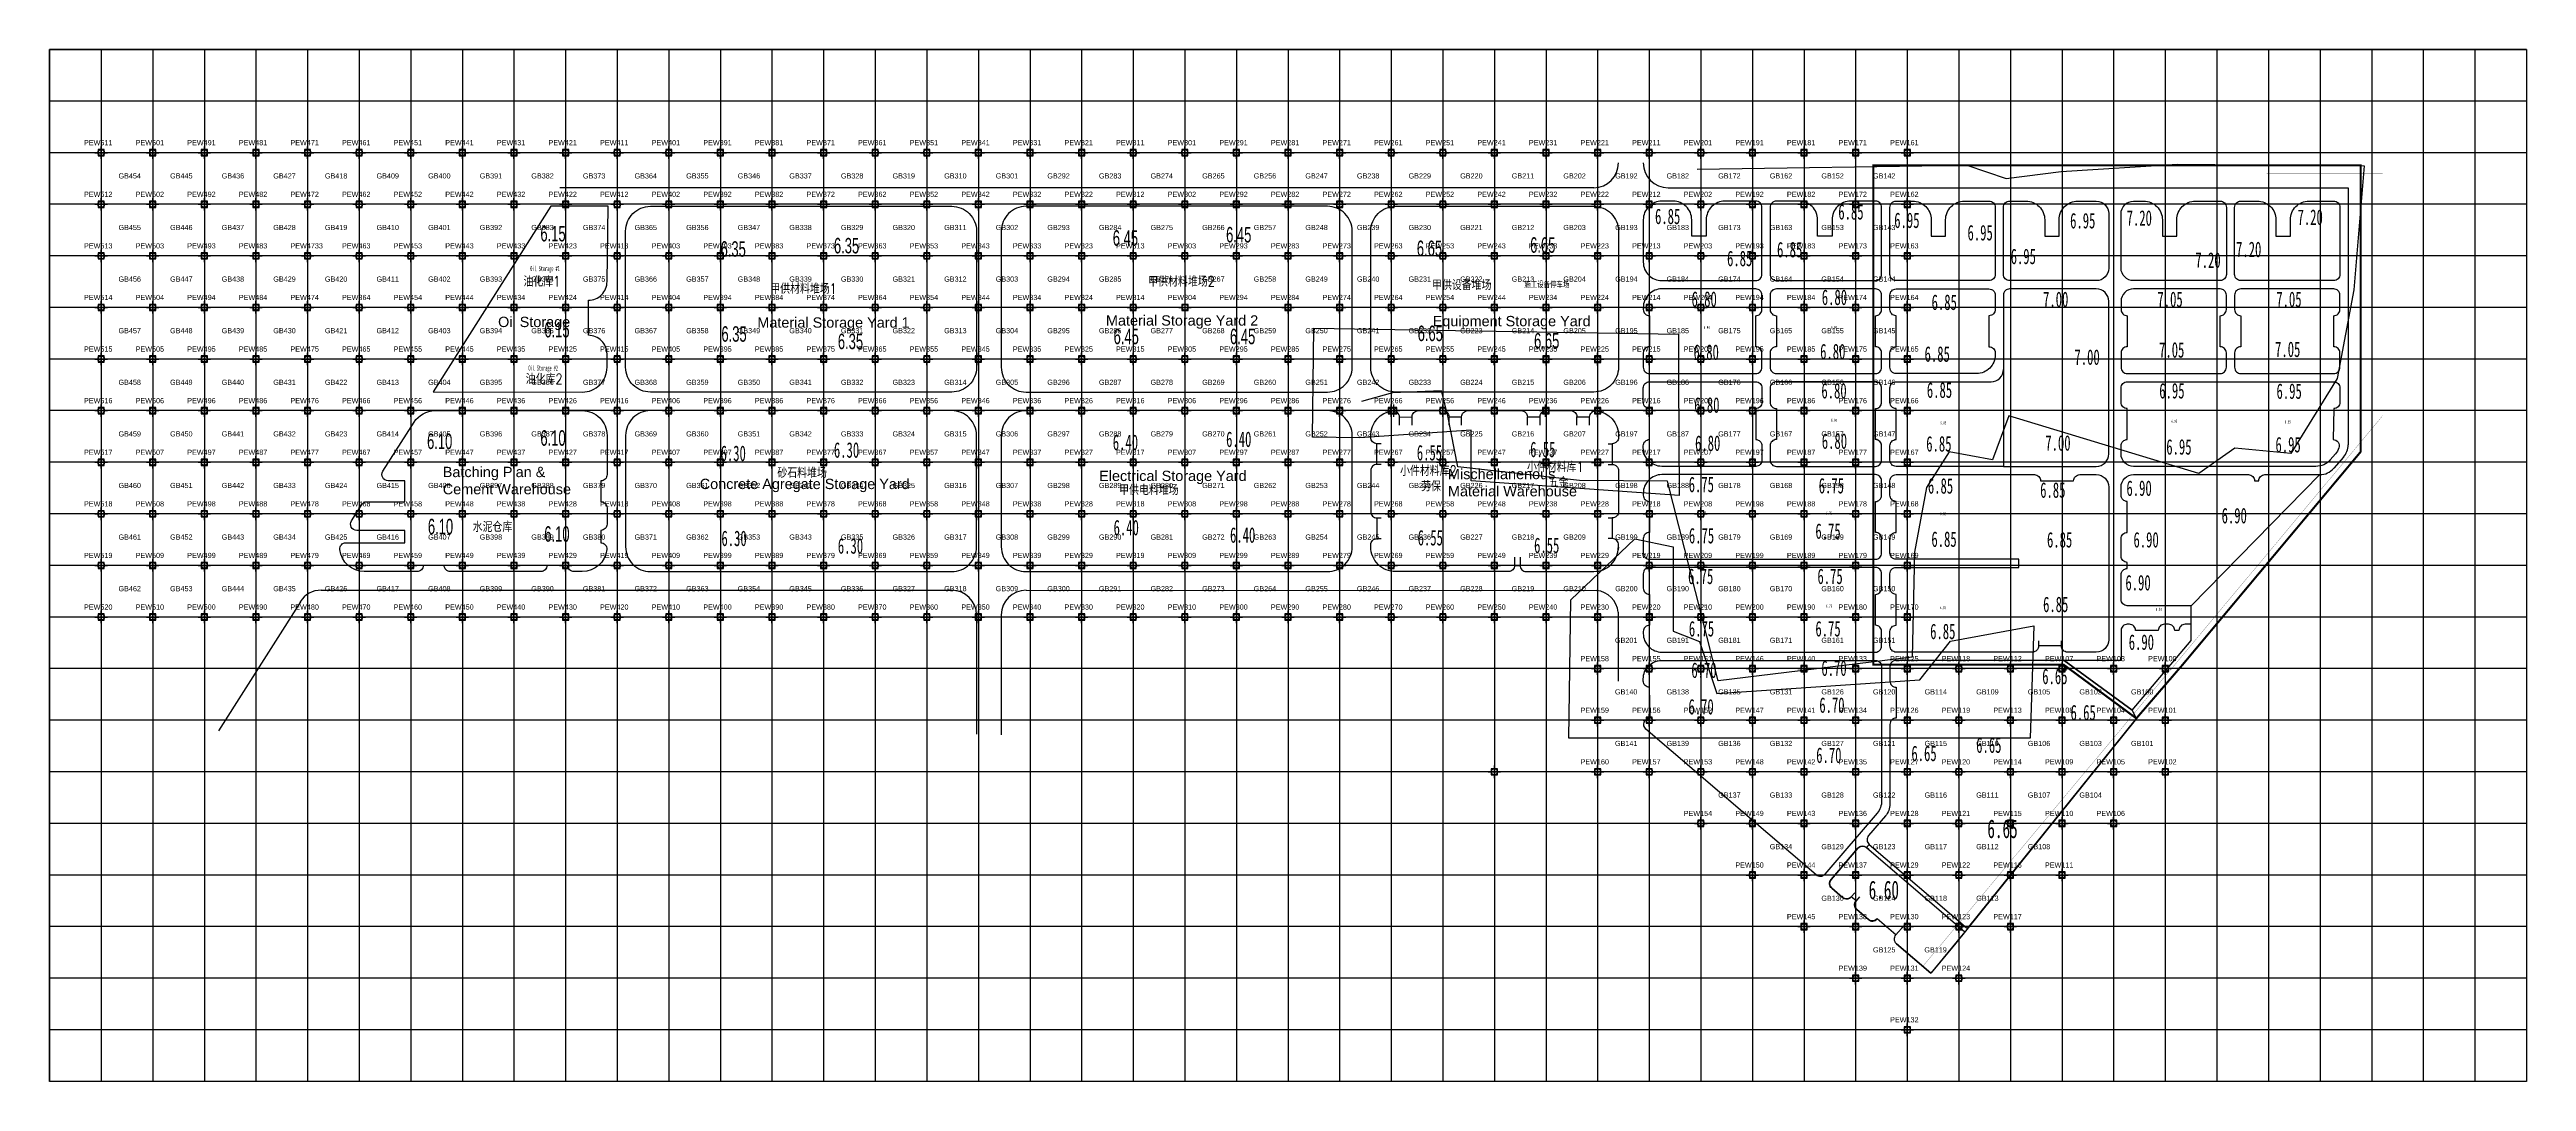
# Model space of a CAD drawing. Header units: millimetres. Extents: x 79632 to 595391, y 9752539 to 28844469.
# Drawn here: x 80785 to 81985, y 19093023 to 19093523 of the extents above; entities that cross this region are included whole.
import ezdxf
from ezdxf.enums import TextEntityAlignment as Align

# ---------------------------------------------------------------- set-up
doc = ezdxf.new("R2010")
doc.units = ezdxf.units.MM
doc.header["$PDMODE"] = 98
doc.header["$PDSIZE"] = 3
for name, color, linetype in [('09- Elevation Design', 130, 'Continuous'), ('10- Building Outline', 143, 'Continuous'), ('12- Building Name', 7, 'Continuous'), ('20- GridLinePMC', 173, 'Continuous'), ('21- GridPoint PMC', 44, 'Continuous'), ('22-GridBoxNoPMC', 44, 'Continuous'), ('23- GridPointNoPMC', 42, 'Continuous'), ('24-GridPointActualPMC', 2, 'Continuous'), ('70-LivingCampPhaseI', 7, 'Continuous')]:
    doc.layers.add(name, color=color, linetype=linetype)
doc.layers.add('60- WeeklyProgress', color=240, linetype='Continuous', lineweight=30)
doc.styles.add('DIMST', font='', dxfattribs={"width": 0.8})
doc.styles.add('hanxia-fangsong', font='', dxfattribs={"width": 0.8})
doc.styles.get("Standard").update_dxf_attribs({"font": 'arial.ttf'})
doc.styles.add('临建', font='txt.shx', dxfattribs={"width": 0.8, "bigfont": 'msi_fsx.shx'})
doc.styles.get('DIMST').set_extended_font_data('SimSun')
doc.styles.get('hanxia-fangsong').set_extended_font_data('SimSun')
doc.linetypes.add('FENCELINE1', pattern='A,0.25,-0.1,[133,ltypeshp.shx,S=0.1,R=0,X=-0.1,Y=0],-0.1,1', length=1.45)

msp = doc.modelspace()

# ---------------------------------------------------------------- linework, layer by layer
at = {"layer": '10- Building Outline'}
for p, q in [((81533, 19093456.4), (81032.1, 19093456.4)), ((81569, 19093456.4), (81898.5, 19093456.4)), ((81898.5, 19093456.4), (81898.5, 19093331.8)), ((81043, 19093348.4), (81043, 19093348.4)), ((81258, 19093261.4), (81534.4, 19093261.3)), ((81544.9, 19093250.7), (81544.9, 19093217.3)), ((81795.9, 19093199.3), (81707.8, 19093089.6)), ((81665.2, 19093136.7), (81666.5, 19093138.2)), ((81707.8, 19093089.6), (81696.4, 19093075.9))]:
    msp.add_line(p, q, dxfattribs=at)
at = {"layer": '10- Building Outline', "linetype": 'ByBlock'}
for p, q in [((81621.5, 19093362.4), (81669.5, 19093362.4)), ((81896.3, 19093325.9), (81891.6, 19093320.5)), ((80916.5, 19093261.4), (81222, 19093261.4)), ((80906.4, 19093255.8), (80866.8, 19093193.3)), ((81234, 19093249.4), (81234, 19093191.6)), ((81246, 19093249.4), (81246, 19093191.4)), ((81822.5, 19093244.9), (81822.5, 19093253.9)), ((81748.5, 19093236.9), (81748.5, 19093234.4)), ((81759.5, 19093236.9), (81759.5, 19093234.4)), ((81661, 19093136.4), (81648, 19093121.2)), ((81666.3, 19093135.8), (81665.2, 19093136.7)), ((81648.3, 19093117), (81653.6, 19093112.5)), ((81659.5, 19093114.8), (81657.8, 19093112.9)), ((81661.8, 19093112.9), (81660.1, 19093110.9)), ((81660.4, 19093106.7), (81666.1, 19093101.8)), ((81683.4, 19093099), (81679.4, 19093094.4)), ((81683.4, 19093099), (81679.4, 19093094.4)), ((81679.7, 19093090.1), (81696.4, 19093075.9))]:
    msp.add_line(p, q, dxfattribs=at)
at = {"layer": '10- Building Outline', "linetype": 'FENCELINE1', "lineweight": 25, "ltscale": 3, "const_width": 0.1}
msp.add_lwpolyline([(81692.5, 19093079.2), (81915.2, 19093345.9), (81915.2, 19093463.1), (81859, 19093463.1)], dxfattribs=at)
at = {"layer": '10- Building Outline'}
for points in [[(81055, 19093410.9), (81055.5, 19093447.4), (81027.8, 19093447.4), (80970.8, 19093357.5), (81043, 19093357.4, 0.414508), (81055, 19093369.4), (81055, 19093375.9, 0.414214), (81046, 19093384.9), (81046, 19093401.9, 0.414214)], [(81557, 19093440.9), (81557, 19093420.4, 0.414214), (81566, 19093411.4), (81611.5, 19093411.4, 0.414214), (81614.5, 19093414.4), (81614.5, 19093446.9, 0.414214), (81611.5, 19093449.9), (81596.5, 19093449.9, 0.414214), (81587.5, 19093440.9), (81587.5, 19093432.9), (81580.5, 19093432.9), (81580.5, 19093440.9, 0.414214), (81571.5, 19093449.9), (81566, 19093449.9, 0.414214)], [(81672.5, 19093414.4), (81672.5, 19093446.9, 0.414214), (81669.5, 19093449.9), (81657.5, 19093449.9, 0.414214), (81648.5, 19093440.9), (81648.5, 19093432.9), (81641.5, 19093432.9), (81641.5, 19093440.9, 0.414214), (81632.5, 19093449.9), (81621.5, 19093449.9, 0.414214), (81618.5, 19093446.9), (81618.5, 19093414.4, 0.414214), (81621.5, 19093411.4), (81669.5, 19093411.4, 0.414214)], [(81724.5, 19093411.4), (81679.5, 19093411.4, -0.414214), (81676.5, 19093414.4), (81676.5, 19093446.9, -0.414214), (81679.5, 19093449.9), (81687.5, 19093449.9, -0.414214), (81696.5, 19093440.9), (81696.5, 19093432.9), (81703.5, 19093432.9), (81703.5, 19093440.9, -0.414214), (81712.5, 19093449.9), (81724.5, 19093449.9, -0.414214), (81727.5, 19093446.9), (81727.5, 19093414.4, -0.414214)], [(81758.5, 19093440.9, -0.414214), (81767.5, 19093449.9), (81776.5, 19093449.9, -0.414214), (81782.5, 19093443.9), (81782.5, 19093417.4, -0.414214), (81776.5, 19093411.4), (81734.5, 19093411.4, -0.414214), (81731.5, 19093414.4), (81731.5, 19093446.9, -0.414214), (81734.5, 19093449.9), (81742.5, 19093449.9, -0.414214), (81751.5, 19093440.9), (81751.5, 19093432.9), (81758.5, 19093432.9)], [(81836.5, 19093411.4), (81794.5, 19093411.4, -0.414214), (81788.5, 19093417.4), (81788.5, 19093443.9, -0.414214), (81794.5, 19093449.9), (81799.5, 19093449.9, -0.414214), (81808.5, 19093440.9), (81808.5, 19093432.9), (81815.5, 19093432.9), (81815.5, 19093440.9, -0.414214), (81824.5, 19093449.9), (81836.5, 19093449.9, -0.414214), (81839.5, 19093446.9), (81839.5, 19093414.4, -0.414214)], [(81846.5, 19093411.4, -0.414214), (81843.5, 19093414.4), (81843.5, 19093446.9, -0.414214), (81846.5, 19093449.9), (81854.5, 19093449.9, -0.414214), (81863.5, 19093440.9), (81863.5, 19093432.9), (81870.5, 19093432.9), (81870.5, 19093440.9, -0.414214), (81879.5, 19093449.9), (81891.5, 19093449.9, -0.414214), (81894.5, 19093446.9), (81894.5, 19093414.4, -0.414214), (81891.5, 19093411.4)], [(81054.9, 19093281.1, -0.381963), (81043, 19093270.4), (81039, 19093270.4, -0.414214), (81036, 19093273.4), (81025.9, 19093273.4, -0.414214), (81022.9, 19093270.4), (80979.1, 19093270.4, -0.414214), (80976.1, 19093273.4), (80965.9, 19093273.4, -0.414214), (80962.9, 19093270.4), (80937.4, 19093270.4, -0.381966), (80925.5, 19093281.1, -0.447214), (80928.5, 19093284.4), (80957, 19093284.4), (80957, 19093290.4), (80933.7, 19093290.4, -0.591161), (80931.2, 19093295), (80936.2, 19093302.9, -0.256944), (80938.8, 19093304.3), (80957, 19093304.3), (80957, 19093314.4), (80948.9, 19093314.4, -0.591161), (80946.4, 19093319), (80961.5, 19093342.8, -0.256944), (80971.6, 19093348.4), (81043, 19093348.4, -0.414214), (81055, 19093336.4), (81055, 19093317.4, -0.414214), (81052, 19093314.4), (81052, 19093304.3, -0.414214), (81055, 19093301.3), (81055, 19093293.4, -0.414214), (81052, 19093290.4), (81051.9, 19093284.4, -0.447205)], [(81222, 19093270.4, 0.414214), (81234, 19093282.4), (81234, 19093336.4, 0.414214), (81222, 19093348.4), (81076, 19093348.4, 0.414214), (81064, 19093336.4), (81064, 19093282.4, 0.414214), (81076, 19093270.4)], [(81669.5, 19093276.4, 0.414214), (81672.5, 19093279.4), (81672.5, 19093286.4, 0.414214), (81669.5, 19093289.4), (81669.5, 19093304.4, 0.414214), (81672.5, 19093307.4), (81672.5, 19093314.4, 0.414214), (81669.5, 19093317.4), (81566, 19093317.4, 0.414214), (81557, 19093308.4), (81557, 19093307.4, 0.414214), (81560, 19093304.4), (81560, 19093289.4, 0.414214), (81557, 19093286.4), (81557, 19093279.4, 0.414214), (81560, 19093276.4)], [(81669.5, 19093231.4, 0.414214), (81672.5, 19093234.4), (81672.5, 19093241.4, 0.414214), (81669.5, 19093244.4), (81669.5, 19093259.4, 0.414214), (81672.5, 19093262.4), (81672.5, 19093269.4, 0.414214), (81669.5, 19093272.4), (81560, 19093272.4, 0.414214), (81557, 19093269.4), (81557, 19093262.4, 0.414214), (81560, 19093259.4), (81560, 19093244.4, 0.414214), (81557, 19093241.4), (81557, 19093240.4, 0.414214), (81566, 19093231.4)], [(81679.5, 19093227.4, 0.414214), (81676.5, 19093224.4), (81676.5, 19093217.4, 0.414214), (81679.5, 19093214.4), (81679.5, 19093199.4, 0.414214), (81676.5, 19093196.4), (81676.5, 19093157.8, -0.178894), (81674.3, 19093152), (81666.2, 19093142.5, 0.414214), (81666.5, 19093138.2), (81714.1, 19093097.5), (81795.9, 19093199.3), (81793.8, 19093203.2), (81760.9, 19093227.4)], [(81665.2, 19093136.7), (81712.8, 19093095.9), (81696.4, 19093075.9), (81679.7, 19093090.1, -0.414214), (81679.4, 19093094.4), (81670.3, 19093102.2, -0.414214), (81666.1, 19093101.8), (81660.4, 19093106.7, -0.414214), (81660.1, 19093110.9), (81657.8, 19093112.9, -0.414214), (81653.6, 19093112.5), (81648.3, 19093117, -0.414214), (81648, 19093121.2), (81661, 19093136.4, -0.414214)]]:
    msp.add_lwpolyline(points, format="xyb", close=True, dxfattribs=at)
at = {"layer": '10- Building Outline', "linetype": 'ByBlock'}
for points in [[(81222, 19093447.4, -0.414214), (81234, 19093435.4), (81234, 19093369.4, -0.414214), (81222, 19093357.4), (81076, 19093357.4, -0.414214), (81064, 19093369.4), (81064, 19093435.4, -0.414214), (81076, 19093447.4)], [(81404, 19093357.4, 0.414214), (81416, 19093369.4), (81416, 19093435.4, 0.414214), (81404, 19093447.4), (81258, 19093447.4, 0.414214), (81246, 19093435.4), (81246, 19093369.4, 0.414214), (81258, 19093357.4)], [(81437, 19093447.4), (81533, 19093447.4, -0.414214), (81545, 19093435.4), (81545, 19093369.4, -0.414214), (81533, 19093357.4), (81437, 19093357.4, -0.414214), (81425, 19093369.4), (81425, 19093435.4, -0.414214)], [(81669.5, 19093366.4, 0.414214), (81672.5, 19093369.4), (81672.5, 19093376.4, 0.414214), (81669.5, 19093379.4), (81669.5, 19093394.4, 0.414214), (81672.5, 19093397.4), (81672.5, 19093404.4, 0.414214), (81669.5, 19093407.4), (81621.5, 19093407.4, 0.414214), (81618.5, 19093404.4), (81618.5, 19093397.4, 0.414214), (81621.5, 19093394.4), (81621.5, 19093379.4, 0.414214), (81618.5, 19093376.4), (81618.5, 19093369.4, 0.414214), (81621.5, 19093366.4)], [(81731.5, 19093404.4), (81731.5, 19093368.4), (81731.5, 19093321.4), (81776.5, 19093321.4, 0.414214), (81782.5, 19093327.4), (81782.5, 19093397.4), (81782.5, 19093401.4, 0.414214), (81776.5, 19093407.4), (81734.5, 19093407.4, 0.414214)], [(81725.5, 19093362.4, 0.414214), (81731.5, 19093368.4), (81731.5, 19093321.4), (81679.5, 19093321.4, -0.414214), (81676.5, 19093324.4), (81676.5, 19093331.4, -0.414214), (81679.5, 19093334.4), (81679.5, 19093349.4, -0.414214), (81676.5, 19093352.4), (81676.5, 19093359.4, -0.414214), (81679.5, 19093362.4)], [(81560, 19093362.4), (81611.5, 19093362.4, -0.414214), (81614.5, 19093359.4), (81614.5, 19093352.4, -0.414214), (81611.5, 19093349.4), (81611.5, 19093334.4, -0.414214), (81614.5, 19093331.4), (81614.5, 19093324.4, -0.414214), (81611.5, 19093321.4), (81566, 19093321.4, -0.414214), (81557, 19093330.4), (81557, 19093331.4, -0.414214), (81560, 19093334.4), (81560, 19093349.4, -0.414214), (81557, 19093352.4), (81557, 19093359.4, -0.414214)], [(81669.5, 19093321.4, 0.414214), (81672.5, 19093324.4), (81672.5, 19093331.4, 0.414214), (81669.5, 19093334.4), (81669.5, 19093349.4, 0.414214), (81672.5, 19093352.4), (81672.5, 19093359.4, 0.414214), (81669.5, 19093362.4), (81621.5, 19093362.4, 0.414214), (81618.5, 19093359.4), (81618.5, 19093352.4, 0.414214), (81621.5, 19093349.4), (81621.5, 19093334.4, 0.414214), (81618.5, 19093331.4), (81618.5, 19093324.4, 0.414214), (81621.5, 19093321.4)]]:
    msp.add_lwpolyline(points, format="xyb", close=True, dxfattribs=at)
at = {"layer": '10- Building Outline', "linetype": 'ByBlock', "lineweight": 25}
for points in [[(81614.5, 19093403.8), (81614.5, 19093404.4, 0.414214), (81611.5, 19093407.4), (81566, 19093407.4, 0.414214), (81557, 19093398.4), (81557, 19093397.4, 0.414214), (81560, 19093394.4), (81560, 19093379.4, 0.414214), (81557, 19093376.4), (81557, 19093369.4, 0.414214), (81560, 19093366.4), (81611.5, 19093366.4, 0.414214), (81614.5, 19093369.4), (81614.5, 19093376.4, 0.414214), (81611.5, 19093379.4), (81611.5, 19093394.4, 0.414214), (81614.5, 19093397.4), (81614.5, 19093404)], [(81438.9, 19093345.3, 0.448892), (81435.6, 19093348.3)]]:
    msp.add_lwpolyline(points, format="xyb", dxfattribs=at)
at = {"layer": '10- Building Outline', "lineweight": 25}
for points in [[(81679.5, 19093407.4), (81724.5, 19093407.4, -0.414214), (81727.5, 19093404.4), (81727.5, 19093397.4, -0.414214), (81724.5, 19093394.4), (81724.5, 19093379.4, -0.414214), (81727.5, 19093376.4), (81727.5, 19093375.4, -0.414214), (81718.5, 19093366.4), (81679.5, 19093366.4, -0.414214), (81676.5, 19093369.4), (81676.5, 19093376.4, -0.414214), (81679.5, 19093379.4), (81679.5, 19093394.4, -0.414214), (81676.5, 19093397.4), (81676.5, 19093404.4, -0.414214)], [(81794.5, 19093407.4, 0.414214), (81788.5, 19093401.4), (81788.5, 19093397.4, 0.414214), (81791.5, 19093394.4), (81791.5, 19093379.4, 0.414214), (81788.5, 19093376.4), (81788.5, 19093369.4, 0.414214), (81791.5, 19093366.4), (81836.5, 19093366.4, 0.414214), (81839.5, 19093369.4), (81839.5, 19093376.4, 0.414214), (81836.5, 19093379.4), (81836.5, 19093394.4, 0.414214), (81839.5, 19093397.4), (81839.5, 19093404.4, 0.414214), (81836.5, 19093407.4)], [(81891.5, 19093379.4), (81891.5, 19093394.4, 0.414214), (81894.5, 19093397.4), (81894.5, 19093404.4, 0.414214), (81891.5, 19093407.4), (81846.5, 19093407.4, 0.414214), (81843.5, 19093404.4), (81843.5, 19093397.4, 0.414214), (81846.5, 19093394.4), (81846.5, 19093379.4, 0.414214), (81843.5, 19093376.4), (81843.5, 19093369.4, 0.414214), (81846.5, 19093366.4), (81891.5, 19093366.4, 0.414214), (81894.5, 19093369.4), (81894.5, 19093376.4, 0.414214)], [(81745.5, 19093231.4), (81679.5, 19093231.4, -0.414214), (81676.5, 19093234.4), (81676.5, 19093241.4, -0.414214), (81679.5, 19093244.4), (81679.5, 19093259.4, -0.414214), (81676.5, 19093262.4), (81676.5, 19093269.4, -0.414214), (81679.5, 19093272.4), (81739, 19093272.4), (81739, 19093276.4), (81679.5, 19093276.4, -0.414214), (81676.5, 19093279.4), (81676.5, 19093286.4, -0.414214), (81679.5, 19093289.4), (81679.5, 19093304.4, -0.414214), (81676.5, 19093307.4), (81676.5, 19093314.4, -0.414214), (81679.5, 19093317.4), (81746.5, 19093317.4, -0.414214), (81749.5, 19093314.4), (81765.5, 19093314.4, -0.414214), (81768.5, 19093317.4), (81776.5, 19093317.4, -0.414214), (81782.5, 19093311.4), (81782.5, 19093237.4, -0.414214), (81776.5, 19093231.4), (81762.5, 19093231.4, -0.414214), (81759.5, 19093234.4), (81748.5, 19093234.4, -0.414214)], [(81794.5, 19093317.4), (81850.2, 19093317.4, -0.414214), (81853.2, 19093314.4), (81855.2, 19093314.4, -0.414214), (81858.2, 19093317.4), (81884.8, 19093317.4), (81822.5, 19093253.9), (81791.5, 19093253.9, -0.414214), (81788.5, 19093256.9), (81788.5, 19093268.9, -0.414214), (81791.5, 19093271.9), (81791.5, 19093274.9, -0.414214), (81788.5, 19093277.9), (81788.5, 19093286.4, -0.414214), (81791.5, 19093289.4), (81791.5, 19093304.4, -0.414214), (81788.5, 19093307.4), (81788.5, 19093311.4, -0.414214)]]:
    msp.add_lwpolyline(points, format="xyb", close=True, dxfattribs=at)
at = {"layer": '10- Building Outline', "linetype": 'ByBlock'}
for points in [[(81894, 19093330.4, -0.097023), (81892.3, 19093327.4), (81889.8, 19093324.5, -0.217609), (81882.9, 19093321.4), (81794.5, 19093321.4, -0.414214), (81788.5, 19093327.4), (81788.5, 19093331.4, -0.414214), (81791.5, 19093334.4), (81791.5, 19093349.4, -0.414214), (81788.5, 19093352.4), (81788.5, 19093359.4, -0.414214), (81791.5, 19093362.4), (81891.5, 19093362.4, -0.414214), (81894.5, 19093359.4), (81894.5, 19093352.4, -0.414214), (81891.5, 19093349.4), (81891.2, 19093334.4, -0.513525), (81894, 19093330.4)], [(81760.9, 19093227.4), (81793.8, 19093203.2), (81822.5, 19093237.1), (81822.5, 19093244.9), (81819.5, 19093244.9, 0.414214), (81816.5, 19093241.9), (81814.5, 19093241.9, 0.414214), (81811.5, 19093244.9), (81809.5, 19093244.9, 0.414214), (81806.5, 19093241.9), (81795.5, 19093241.9, 0.414214), (81792.5, 19093244.9), (81791.5, 19093244.9, 0.414214), (81788.5, 19093241.9), (81788.5, 19093227.4), (81679.5, 19093227.4)]]:
    msp.add_lwpolyline(points, format="xyb", dxfattribs=at)
at = {"layer": '10- Building Outline', "linetype": 'ByBlock', "lineweight": 25}
msp.add_lwpolyline([(81258, 19093348.4, 0.414214), (81246, 19093336.4), (81246, 19093282.4, 0.414214), (81258, 19093270.4), (81404, 19093270.4, 0.414214), (81416, 19093282.4), (81416, 19093336.4, 0.414214), (81404, 19093348.4)], format="xyb", close=True, dxfattribs=at)
at = {"layer": '10- Building Outline'}
for points in [[(81428, 19093322.3), (81428, 19093332.4, -0.414214), (81425, 19093335.4), (81425, 19093336.4, -0.380365), (81435.6, 19093348.3)], [(81438.9, 19093341.4), (81438.9, 19093345.3), (81445, 19093345.4, -0.414214), (81448, 19093348.4), (81459.9, 19093348.4, -0.414214), (81462.9, 19093345.4), (81469, 19093345.4, -0.414214), (81472, 19093348.4), (81497.9, 19093348.4, -0.414214), (81500.9, 19093345.4)], [(81500.9, 19093341.4), (81500.9, 19093345.4), (81507, 19093345.4, -0.414214), (81510, 19093348.4), (81521.9, 19093348.4, -0.414214), (81524.9, 19093345.4), (81531, 19093345.4)], [(81531, 19093341.4), (81531, 19093345.3, -0.448892), (81534.4, 19093348.3, -0.380365), (81545, 19093336.4), (81545, 19093335.4, -0.414214), (81542, 19093332.4), (81542, 19093322.3, -0.414214), (81545, 19093319.3), (81545, 19093299.4, -0.414214), (81542, 19093296.4)], [(81430, 19093322.3), (81428, 19093322.3, 0.414214), (81425, 19093319.3), (81425, 19093299.4, 0.414214), (81428, 19093296.4), (81430, 19093296.4)], [(81494.7, 19093273.4, -0.414214), (81491.7, 19093270.4), (81437, 19093270.4, -0.414214), (81425, 19093282.4), (81425, 19093283.4, -0.414214), (81428, 19093286.4), (81430, 19093286.4)], [(81494.7, 19093277.4), (81494.7, 19093273.4), (81497.3, 19093273.4, 0.414214), (81500.3, 19093270.4), (81533, 19093270.4, 0.412788), (81545, 19093282.3), (81544.9, 19093281), (81545, 19093283.3, 0.423623), (81542, 19093286.4), (81540, 19093286.4)]]:
    msp.add_lwpolyline(points, format="xyb", dxfattribs=at)
at = {"layer": '10- Building Outline', "linetype": 'ByBlock'}
for points in [[(81445, 19093341.4), (81445, 19093345.4)], [(81462.9, 19093341.4), (81462.9, 19093345.4)], [(81469, 19093341.4), (81469, 19093345.4)], [(81507, 19093341.4), (81507, 19093345.4)], [(81524.9, 19093341.4), (81524.9, 19093345.4)], [(81430, 19093332.4), (81428, 19093332.4)], [(81540, 19093332.4), (81542, 19093332.4)], [(81540, 19093322.3), (81542, 19093322.3)], [(81497.3, 19093277.4), (81497.3, 19093273.4)]]:
    msp.add_lwpolyline(points, dxfattribs=at)
at = {"layer": '10- Building Outline'}
for points in [[(81428, 19093296.4), (81428, 19093286.4)], [(81540, 19093296.4), (81542, 19093296.4), (81542, 19093286.4)]]:
    msp.add_lwpolyline(points, dxfattribs=at)
at = {"layer": '10- Building Outline', "lineweight": 25}
msp.add_lwpolyline([(81640.7, 19093123.5), (81558.3, 19093194.1, -0.696505), (81560.3, 19093199.4), (81560, 19093214.4, -0.414214), (81557, 19093217.4), (81557, 19093218.4, -0.414214), (81566, 19093227.4), (81669.5, 19093227.4, -0.414214), (81672.5, 19093224.4), (81672.5, 19093196.4), (81672.5, 19093159.3, -0.178894), (81670.3, 19093153.4), (81645, 19093123.8)], format="xyb", dxfattribs=at)
at = {"layer": '10- Building Outline', "linetype": 'ByBlock', "lineweight": 25}
for centre, radius, start, end in [((81533, 19093468.4), 12, 270, 0), ((81569, 19093468.4), 12, 180, 270), ((81669.5, 19093359.4), 3, 0, 90), ((81884.8, 19093326.4), 9, 270, 319.1068)]:
    msp.add_arc(centre, radius, start, end, dxfattribs=at)
at = {"layer": '10- Building Outline', "linetype": 'ByBlock'}
for centre, radius, start, end in [((81669.5, 19093352.4), 3, 270, 0), ((81669.5, 19093331.4), 3, 0, 90), ((81889.5, 19093331.8), 9, 319.1068, 0), ((80916.5, 19093249.4), 12, 90, 147.6404), ((81222, 19093249.4), 12, 0, 90), ((81258, 19093249.4), 12, 90, 180), ((81663.3, 19093134.4), 3, 49.4296, 139.4296), ((81642.7, 19093125.8), 3, 229.4296, 319.4296), ((81650.3, 19093119.3), 3, 139.4296, 229.4296), ((81655.5, 19093114.8), 3, 229.4296, 319.4296), ((81662.4, 19093109), 3, 139.4296, 229.4296), ((81668, 19093104.1), 3, 229.4296, 319.4296)]:
    msp.add_arc(centre, radius, start, end, dxfattribs=at)
at = {"layer": '10- Building Outline', "lineweight": 25}
msp.add_arc((81669.5, 19093324.4), 3, 270, 0, dxfattribs=at)
at = {"layer": '10- Building Outline'}
msp.add_arc((81533, 19093249.4), 12, 6.4053, 83.3914, dxfattribs=at)
at = {"layer": '20- GridLinePMC'}
for p, q in [((81984.9, 19093523.4), (80784.9, 19093523.4)), ((80784.9, 19093523.4), (80784.9, 19093023.4)), ((80809.9, 19093523.4), (80809.9, 19093023.4)), ((80834.9, 19093523.4), (80834.9, 19093023.4)), ((80859.9, 19093523.4), (80859.9, 19093023.4)), ((80884.9, 19093523.4), (80884.9, 19093023.4)), ((80909.9, 19093523.4), (80909.9, 19093023.4)), ((80934.9, 19093523.4), (80934.9, 19093023.4)), ((80959.9, 19093523.4), (80959.9, 19093023.4)), ((80984.9, 19093523.4), (80984.9, 19093023.4)), ((81009.9, 19093523.4), (81009.9, 19093023.4)), ((81034.9, 19093523.4), (81034.9, 19093023.4)), ((81059.9, 19093523.4), (81059.9, 19093023.4)), ((81084.9, 19093523.4), (81084.9, 19093023.4)), ((81109.9, 19093523.4), (81109.9, 19093023.4)), ((81134.9, 19093523.4), (81134.9, 19093023.4)), ((81159.9, 19093523.4), (81159.9, 19093023.4)), ((81184.9, 19093523.4), (81184.9, 19093023.4)), ((81209.9, 19093523.4), (81209.9, 19093023.4)), ((81234.9, 19093523.4), (81234.9, 19093023.4)), ((81259.9, 19093523.4), (81259.9, 19093023.4)), ((81284.9, 19093523.4), (81284.9, 19093023.4)), ((81309.9, 19093523.4), (81309.9, 19093023.4)), ((81334.9, 19093523.4), (81334.9, 19093023.4)), ((81359.9, 19093523.4), (81359.9, 19093023.4)), ((81384.9, 19093523.4), (81384.9, 19093023.4)), ((81409.9, 19093523.4), (81409.9, 19093023.4)), ((81434.9, 19093523.4), (81434.9, 19093023.4)), ((81459.9, 19093523.4), (81459.9, 19093023.4)), ((81484.9, 19093523.4), (81484.9, 19093023.4)), ((81509.9, 19093523.4), (81509.9, 19093023.4)), ((81534.9, 19093523.4), (81534.9, 19093023.4)), ((81559.9, 19093523.4), (81559.9, 19093023.4)), ((81584.9, 19093523.4), (81584.9, 19093023.4)), ((81609.9, 19093523.4), (81609.9, 19093023.4)), ((81634.9, 19093523.4), (81634.9, 19093023.4)), ((81659.9, 19093523.4), (81659.9, 19093023.4)), ((81684.9, 19093523.4), (81684.9, 19093023.4)), ((81709.9, 19093523.4), (81709.9, 19093023.4)), ((81734.9, 19093523.4), (81734.9, 19093023.4)), ((81759.9, 19093523.4), (81759.9, 19093023.4)), ((81784.9, 19093523.4), (81784.9, 19093023.4)), ((81809.9, 19093523.4), (81809.9, 19093023.4)), ((81834.9, 19093523.4), (81834.9, 19093023.4)), ((81859.9, 19093523.4), (81859.9, 19093023.4)), ((81884.9, 19093523.4), (81884.9, 19093023.4)), ((81909.9, 19093523.4), (81909.9, 19093023.4)), ((81934.9, 19093523.4), (81934.9, 19093023.4)), ((81959.9, 19093523.4), (81959.9, 19093023.4)), ((81984.9, 19093523.4), (81984.9, 19093023.4)), ((81984.9, 19093498.4), (80784.9, 19093498.4)), ((81984.9, 19093473.4), (80784.9, 19093473.4)), ((81984.9, 19093448.4), (80784.9, 19093448.4)), ((81984.9, 19093423.4), (80784.9, 19093423.4)), ((81984.9, 19093398.4), (80784.9, 19093398.4)), ((81984.9, 19093373.4), (80784.9, 19093373.4)), ((81984.9, 19093348.4), (80784.9, 19093348.4)), ((81984.9, 19093323.4), (80784.9, 19093323.4)), ((81984.9, 19093298.4), (80784.9, 19093298.4)), ((81984.9, 19093273.4), (80784.9, 19093273.4)), ((81984.9, 19093248.4), (80784.9, 19093248.4)), ((81984.9, 19093223.4), (80784.9, 19093223.4)), ((81984.9, 19093198.4), (80784.9, 19093198.4)), ((81984.9, 19093173.4), (80784.9, 19093173.4)), ((81984.9, 19093148.4), (80784.9, 19093148.4)), ((81984.9, 19093123.4), (80784.9, 19093123.4)), ((81984.9, 19093098.4), (80784.9, 19093098.4)), ((81984.9, 19093073.4), (80784.9, 19093073.4)), ((81984.9, 19093048.4), (80784.9, 19093048.4)), ((81984.9, 19093023.4), (80784.9, 19093023.4))]:
    msp.add_line(p, q, dxfattribs=at)
msp.add_lwpolyline([(80784.9, 19093523.4), (81984.9, 19093523.4), (81984.9, 19093023.4), (80784.9, 19093023.4)], close=True, dxfattribs=at)
msp.add_point((81484.9, 19093173.4), dxfattribs=at)
at = {"layer": '21- GridPoint PMC'}
for p in [(80809.9, 19093473.4), (80834.9, 19093473.4), (80859.9, 19093473.4), (80884.9, 19093473.4), (80909.9, 19093473.4), (80934.9, 19093473.4), (80959.9, 19093473.4), (80984.9, 19093473.4), (81009.9, 19093473.4), (81034.9, 19093473.4), (81059.9, 19093473.4), (81084.9, 19093473.4), (81109.9, 19093473.4), (81134.9, 19093473.4), (81159.9, 19093473.4), (81184.9, 19093473.4), (81209.9, 19093473.4), (81234.9, 19093473.4), (81259.9, 19093473.4), (81284.9, 19093473.4), (81309.9, 19093473.4), (81334.9, 19093473.4), (81359.9, 19093473.4), (81384.9, 19093473.4), (81409.9, 19093473.4), (81434.9, 19093473.4), (81459.9, 19093473.4), (81484.9, 19093473.4), (81509.9, 19093473.4), (81534.9, 19093473.4), (81559.9, 19093473.4), (81584.9, 19093473.4), (81609.9, 19093473.4), (81634.9, 19093473.4), (81659.9, 19093473.4), (81684.9, 19093473.4), (80809.9, 19093448.4), (80834.9, 19093448.4), (80859.9, 19093448.4), (80884.9, 19093448.4), (80909.9, 19093448.4), (80934.9, 19093448.4), (80959.9, 19093448.4), (80984.9, 19093448.4), (81009.9, 19093448.4), (81034.9, 19093448.4), (81059.9, 19093448.4), (81084.9, 19093448.4), (81109.9, 19093448.4), (81134.9, 19093448.4), (81159.9, 19093448.4), (81184.9, 19093448.4), (81209.9, 19093448.4), (81234.9, 19093448.4), (81259.9, 19093448.4), (81284.9, 19093448.4), (81309.9, 19093448.4), (81334.9, 19093448.4), (81359.9, 19093448.4), (81384.9, 19093448.4), (81409.9, 19093448.4), (81434.9, 19093448.4), (81459.9, 19093448.4), (81484.9, 19093448.4), (81509.9, 19093448.4), (81534.9, 19093448.4), (81559.9, 19093448.4), (81584.9, 19093448.4), (81609.9, 19093448.4), (81634.9, 19093448.4), (81659.9, 19093448.4), (81684.9, 19093448.4), (80809.9, 19093423.4), (80834.9, 19093423.4), (80859.9, 19093423.4), (80884.9, 19093423.4), (80909.9, 19093423.4), (80934.9, 19093423.4), (80959.9, 19093423.4), (80984.9, 19093423.4), (81009.9, 19093423.4), (81034.9, 19093423.4), (81059.9, 19093423.4), (81084.9, 19093423.4), (81109.9, 19093423.4), (81134.9, 19093423.4), (81159.9, 19093423.4), (81184.9, 19093423.4), (81209.9, 19093423.4), (81234.9, 19093423.4), (81259.9, 19093423.4), (81284.9, 19093423.4), (81309.9, 19093423.4), (81334.9, 19093423.4), (81359.9, 19093423.4), (81384.9, 19093423.4), (81409.9, 19093423.4), (81434.9, 19093423.4), (81459.9, 19093423.4), (81484.9, 19093423.4), (81509.9, 19093423.4), (81534.9, 19093423.4), (81559.9, 19093423.4), (81584.9, 19093423.4), (81609.9, 19093423.4), (81634.9, 19093423.4), (81659.9, 19093423.4), (81684.9, 19093423.4), (80809.9, 19093398.4), (80834.9, 19093398.4), (80859.9, 19093398.4), (80884.9, 19093398.4), (80909.9, 19093398.4), (80934.9, 19093398.4), (80959.9, 19093398.4), (80984.9, 19093398.4), (81009.9, 19093398.4), (81034.9, 19093398.4), (81059.9, 19093398.4), (81084.9, 19093398.4), (81109.9, 19093398.4), (81109.9, 19093398.4), (81134.9, 19093398.4), (81159.9, 19093398.4), (81184.9, 19093398.4), (81209.9, 19093398.4), (81234.9, 19093398.4), (81259.9, 19093398.4), (81284.9, 19093398.4), (81309.9, 19093398.4), (81335, 19093398.4), (81384.9, 19093398.4), (81409.9, 19093398.4), (81434.9, 19093398.4), (81459.9, 19093398.4), (81484.9, 19093398.4), (81509.9, 19093398.4), (81534.9, 19093398.4), (81559.9, 19093398.4), (81584.9, 19093398.4), (81609.9, 19093398.4), (81634.9, 19093398.4), (81659.9, 19093398.4), (81684.9, 19093398.4), (80809.9, 19093373.4), (80834.9, 19093373.4), (80859.9, 19093373.4), (80884.9, 19093373.4), (80909.9, 19093373.4), (80934.9, 19093373.4), (80959.9, 19093373.4), (80984.9, 19093373.4), (81009.9, 19093373.4), (81034.9, 19093373.4), (81059.9, 19093373.4), (81084.9, 19093373.4), (81109.9, 19093373.4), (81109.9, 19093373.4), (81134.9, 19093373.4), (81159.9, 19093373.4), (81184.9, 19093373.4), (81209.9, 19093373.4), (81234.9, 19093373.4), (81259.9, 19093373.4), (81284.9, 19093373.4), (81309.9, 19093373.4), (81334.9, 19093373.4), (81359.9, 19093373.4), (81384.9, 19093373.4), (81409.9, 19093373.4), (81434.9, 19093373.4), (81459.9, 19093373.4), (81484.9, 19093373.4), (81509.9, 19093373.4), (81534.9, 19093373.4), (81559.9, 19093373.4), (81584.9, 19093373.4), (81609.9, 19093373.4), (81634.9, 19093373.4), (81659.9, 19093373.4), (81684.9, 19093373.4), (80809.9, 19093348.4), (80834.9, 19093348.4), (80859.9, 19093348.4), (80884.9, 19093348.4), (80909.9, 19093348.4), (80934.9, 19093348.4), (80959.9, 19093348.4), (80984.9, 19093348.4), (81009.9, 19093348.4), (81034.9, 19093348.4), (81059.9, 19093348.4), (81084.9, 19093348.4), (81109.9, 19093348.4), (81109.9, 19093348.4), (81134.9, 19093348.4), (81159.9, 19093348.4), (81184.9, 19093348.4), (81209.9, 19093348.4), (81234.9, 19093348.4), (81259.9, 19093348.4), (81284.9, 19093348.4), (81309.9, 19093348.4), (81334.9, 19093348.4), (81359.9, 19093348.4), (81384.9, 19093348.4), (81409.9, 19093348.4), (81434.9, 19093348.4), (81459.9, 19093348.4), (81484.9, 19093348.4), (81509.7, 19093348.4), (81534.9, 19093348.4), (81560, 19093348.4), (81584.9, 19093348.4), (81609.9, 19093348.4), (81634.9, 19093348.4), (81659.9, 19093348.4), (81684.9, 19093348.4), (80809.9, 19093323.4), (80834.9, 19093323.4), (80859.9, 19093323.4), (80884.9, 19093323.4), (80909.9, 19093323.4), (80934.9, 19093323.4), (80959.9, 19093323.4), (80984.9, 19093323.4), (81009.9, 19093323.4), (81034.9, 19093323.4), (81059.9, 19093323.4), (81084.9, 19093323.4), (81109.9, 19093323.4), (81109.9, 19093323.4), (81134.9, 19093323.4), (81159.9, 19093323.4), (81184.9, 19093323.4), (81209.9, 19093323.4), (81234.9, 19093323.4), (81259.9, 19093323.4), (81284.9, 19093323.4), (81309.9, 19093323.4), (81334.9, 19093323.4), (81359.9, 19093323.4), (81384.9, 19093323.4), (81409.9, 19093323.4), (81434.9, 19093323.4), (81459.9, 19093323.4), (81484.9, 19093323.4), (81509.9, 19093323.4), (81534.9, 19093323.4), (81559.9, 19093323.4), (81584.9, 19093323.4), (81609.9, 19093323.4), (81634.9, 19093323.4), (81659.9, 19093323.4), (81684.9, 19093323.4), (80809.9, 19093298.4), (80834.9, 19093298.4), (80859.9, 19093298.4), (80884.9, 19093298.4), (80909.9, 19093298.4), (80934.9, 19093298.4), (80959.9, 19093298.4), (80984.9, 19093298.4), (81009.9, 19093298.4), (81034.9, 19093298.4), (81059.9, 19093298.4), (81084.9, 19093298.4), (81109.9, 19093298.4), (81109.9, 19093298.4), (81134.9, 19093298.4), (81159.9, 19093298.4), (81184.9, 19093298.4), (81209.9, 19093298.4), (81234.9, 19093298.4), (81259.9, 19093298.4), (81284.9, 19093298.4), (81309.9, 19093298.4), (81334.9, 19093298.4), (81359.9, 19093298.4), (81384.9, 19093298.4), (81409.9, 19093298.4), (81434.9, 19093298.4), (81459.9, 19093298.4), (81484.9, 19093298.4), (81509.9, 19093298.4), (81534.9, 19093298.4), (81560, 19093298.4), (81584.9, 19093298.4), (81609.9, 19093298.4), (81634.9, 19093298.4), (81659.9, 19093298.4), (81684.9, 19093298.4), (80809.9, 19093273.4), (80834.9, 19093273.4), (80859.9, 19093273.4), (80884.9, 19093273.4), (80909.9, 19093273.4), (80934.9, 19093273.4), (80959.9, 19093273.4), (80984.9, 19093273.4), (81009.9, 19093273.4), (81034.9, 19093273.4), (81059.9, 19093273.4), (81084.9, 19093273.4), (81109.9, 19093273.4), (81109.9, 19093273.4), (81134.9, 19093273.4), (81159.9, 19093273.4), (81184.9, 19093273.4), (81209.9, 19093273.4), (81234.9, 19093273.4), (81259.9, 19093273.4), (81284.9, 19093273.4), (81309.9, 19093273.4), (81334.9, 19093273.4), (81359.9, 19093273.4), (81384.9, 19093273.4), (81409.9, 19093273.4), (81434.9, 19093273.4), (81459.9, 19093273.4), (81484.9, 19093273.4), (81509.9, 19093273.4), (81534.9, 19093273.4), (81559.9, 19093273.4), (81584.9, 19093273.4), (81609.9, 19093273.4), (81634.9, 19093273.4), (81659.9, 19093273.4), (81684.9, 19093273.4), (80809.9, 19093248.4), (80834.9, 19093248.4), (80859.9, 19093248.4), (80884.9, 19093248.4), (80909.9, 19093248.4), (80934.9, 19093248.4), (80959.9, 19093248.4), (80984.9, 19093248.4), (81009.9, 19093248.4), (81034.9, 19093248.4), (81059.9, 19093248.4), (81084.9, 19093248.4), (81109.9, 19093248.4), (81109.9, 19093248.4), (81134.9, 19093248.4), (81159.9, 19093248.4), (81184.9, 19093248.4), (81209.9, 19093248.4), (81234.9, 19093248.4), (81259.9, 19093248.4), (81284.9, 19093248.4), (81309.9, 19093248.4), (81334.9, 19093248.4), (81359.9, 19093248.4), (81384.9, 19093248.4), (81409.9, 19093248.4), (81434.9, 19093248.4), (81459.9, 19093248.4), (81484.9, 19093248.4), (81509.9, 19093248.4), (81534.9, 19093248.4), (81560, 19093248.4), (81584.9, 19093248.4), (81609.9, 19093248.4), (81634.9, 19093248.4), (81659.9, 19093248.4), (81684.9, 19093248.4), (81534.9, 19093223.4), (81559.9, 19093223.4), (81584.9, 19093223.4), (81609.9, 19093223.4), (81634.9, 19093223.4), (81659.9, 19093223.4), (81684.9, 19093223.4), (81709.9, 19093223.4), (81734.9, 19093223.4), (81759.9, 19093223.4), (81784.9, 19093223.4), (81809.9, 19093223.4), (81534.9, 19093198.4), (81559.9, 19093198.4), (81584.9, 19093198.4), (81609.9, 19093198.4), (81634.9, 19093198.4), (81659.9, 19093198.4), (81684.9, 19093198.4), (81709.9, 19093198.4), (81734.9, 19093198.4), (81759.9, 19093198.4), (81784.9, 19093198.4), (81809.9, 19093198.4), (81534.9, 19093173.4), (81559.9, 19093173.4), (81584.9, 19093173.4), (81609.9, 19093173.4), (81634.9, 19093173.4), (81659.9, 19093173.4), (81684.9, 19093173.4), (81709.9, 19093173.4), (81734.9, 19093173.4), (81759.9, 19093173.4), (81784.9, 19093173.4), (81809.9, 19093173.4), (81584.9, 19093148.4), (81609.9, 19093148.4), (81634.9, 19093148.4), (81659.9, 19093148.4), (81684.9, 19093148.4), (81709.9, 19093148.4), (81734.9, 19093148.4), (81759.9, 19093148.4), (81784.9, 19093148.4), (81609.9, 19093123.4), (81634.9, 19093123.4), (81659.9, 19093123.4), (81684.9, 19093123.4), (81709.9, 19093123.4), (81734.9, 19093123.4), (81759.9, 19093123.4), (81634.9, 19093098.4), (81659.9, 19093098.4), (81684.9, 19093098.4), (81709.9, 19093098.4), (81734.9, 19093098.4), (81659.9, 19093073.4), (81684.9, 19093073.4), (81709.9, 19093073.4), (81684.9, 19093048.4)]:
    msp.add_point(p, dxfattribs=at)
at = {"layer": '24-GridPointActualPMC', "color": 2, "lineweight": -3}
for p in [(81409.9, 19093373.4, 9), (81434.9, 19093373.4, 8.1), (81459.9, 19093373.4, 9.1), (81484.8, 19093373.4, 9.4), (81509.9, 19093373.3, 9.5), (81534.9, 19093373.3, 9.3), (81559.9, 19093373.4, 9.1), (81409.9, 19093348.4, 8.5), (81436.1, 19093348.4, 7), (81459.9, 19093348.4, 7.1), (81484.9, 19093348.4, 8.9), (81509.9, 19093348.4, 9.2), (81534.9, 19093348.3, 9.2), (81559.9, 19093348.4, 8.8), (81484.9, 19093323.4, 8.9), (81509.9, 19093323.3, 8.9), (81534.9, 19093323.3, 8.7), (81559.9, 19093323.4, 8.3), (81559.9, 19093273.4, 6.4), (81534.9, 19093248.4, 8.1), (81559.9, 19093248.4, 7.8), (81534.9, 19093223.4, 7.1), (81559.9, 19093223.4, 7.1), (81584.9, 19093223.4, 7.2), (81709.9, 19093223.4, 6), (81734.9, 19093223.4, 5.4), (81534.9, 19093198.4, 6.9), (81559.9, 19093198.4, 6.9), (81584.9, 19093198.4, 6.1), (81609.9, 19093198.4, 6.7), (81634.9, 19093198.4, 7.2), (81659.9, 19093198.4, 6.9), (81684.9, 19093198.4, 6.6), (81709.9, 19093198.4, 6.4)]:
    msp.add_point(p, dxfattribs=at)
at = {"layer": '60- WeeklyProgress'}
msp.add_lwpolyline([(81583.2, 19093465.4), (81713.8, 19093467.4), (81732.9, 19093460.9), (81759.5, 19093464.3), (81815.8, 19093467.8), (81906.3, 19093467), (81901.3, 19093407), (81893.2, 19093363.9), (81870.7, 19093327.6), (81843.6, 19093330.2), (81826.2, 19093318), (81734.1, 19093345.9), (81726.2, 19093324.6), (81705.2, 19093328.5), (81694.2, 19093311.1), (81688.4, 19093279.9), (81687.3, 19093228.9), (81593.3, 19093217.5), (81568.7, 19093314.2), (81526.1, 19093314.6), (81467.1, 19093321.2), (81462.4, 19093345.9), (81459.3, 19093358), (81435.5, 19093357.1), (81420.5, 19093352.9)], dxfattribs=at)
at = {"layer": '60- WeeklyProgress', "color": 2}
for points in [[(81419.7, 19093335.3), (81396.7, 19093335.6), (81397.4, 19093388.4), (81574, 19093385.4), (81574, 19093363.7), (81574.4, 19093307.3), (81473.6, 19093314.4), (81473.6, 19093339), (81419.7, 19093335.3)], [(81521.9, 19093256.7), (81553, 19093286.3), (81571.5, 19093282.4), (81571.5, 19093241.5), (81584.2, 19093236.5), (81592.6, 19093211.3), (81691, 19093217.9), (81705.8, 19093236.7), (81746.3, 19093244.1), (81744.4, 19093189.7), (81520.9, 19093189.7), (81521.9, 19093256.7)]]:
    msp.add_lwpolyline(points, dxfattribs=at)
at = {"layer": '70-LivingCampPhaseI', "color": 1, "linetype": 'ByBlock', "const_width": 1}
msp.add_lwpolyline([(81760.7, 19093225.3), (81795.9, 19093199.3), (81818.3, 19093225.3), (81904.6, 19093328.5), (81904.6, 19093467.3), (81674.8, 19093467.3), (81668.5, 19093467.3), (81668.5, 19093225.3)], close=True, dxfattribs=at)

# ---------------------------------------------------------------- texts
at = {"layer": '09- Elevation Design', "color": 2, "style": 'hanxia-fangsong', "width": 0.6}
for s, height, p in [('6.85', 7.5, (81562.7, 19093438.8)), ('6.85', 7.5, (81562.7, 19093438.8)), ('6.85', 7.5, (81651.5, 19093441)), ('6.85', 7.5, (81651.5, 19093441)), ('6.95', 7.5, (81678.6, 19093436.9)), ('6.95', 7.5, (81763.8, 19093436.7)), ('7.20', 7.5, (81791.2, 19093438)), ('7.20', 7.5, (81874, 19093438.4)), ('6.85', 7.5, (81621.8, 19093422.7)), ('6.85', 7.5, (81621.8, 19093422.7)), ('6.95', 7.5, (81714.1, 19093430.9)), ('7.20', 7.5, (81844.2, 19093422.8)), ('6.85', 7.5, (81597.6, 19093418.4)), ('6.85', 7.5, (81597.6, 19093418.4)), ('6.95', 7.5, (81735, 19093419.4)), ('7.20', 7.5, (81824.5, 19093417.6)), ('6.80', 7.5, (81580.4, 19093398.7)), ('6.80', 7.5, (81643.5, 19093399.6)), ('6.85', 7.5, (81696.7, 19093397.2)), ('7.00', 7.5, (81750.7, 19093398.6)), ('7.05', 7.5, (81806.1, 19093398.6)), ('7.05', 7.5, (81863.7, 19093398.6)), ('6.80', 7.5, (81581.4, 19093373)), ('6.80', 1.5, (81586.3, 19093388)), ('6.80', 7.5, (81642.7, 19093373.3)), ('6.80', 1.5, (81648, 19093388)), ('7.05', 7.5, (81806.9, 19093374.1)), ('7.05', 7.5, (81863.1, 19093374.4)), ('6.85', 7.5, (81693.3, 19093372.1)), ('7.00', 7.5, (81765.9, 19093370.6)), ('6.80', 7.5, (81643.3, 19093354.3)), ('6.85', 7.5, (81694.4, 19093354.6)), ('6.95', 7.5, (81807, 19093354.3)), ('6.95', 7.5, (81807, 19093354.3)), ('6.95', 7.5, (81863.8, 19093354.1)), ('6.95', 7.5, (81863.8, 19093354.1)), ('6.80', 7.5, (81581.7, 19093347.4)), ('6.80', 1.5, (81648, 19093343)), ('6.30', 7.5, (81164.9, 19093325.6)), ('6.40', 7.5, (81300, 19093329.3)), ('6.40', 7.5, (81354.9, 19093330.8)), ('6.55', 7.5, (81502.2, 19093325.9)), ('6.80', 7.5, (81582.1, 19093328.9)), ('6.80', 7.5, (81643.5, 19093329.9)), ('6.85', 7.5, (81694.1, 19093328.6)), ('6.85', 1.5, (81700.9, 19093341.7)), ('7.00', 7.5, (81751.8, 19093329)), ('6.95', 7.5, (81810.4, 19093327.1)), ('6.95', 7.5, (81810.4, 19093327.1)), ('6.95', 1.5, (81812.8, 19093342.5)), ('6.95', 1.5, (81812.8, 19093342.5)), ('6.95', 7.5, (81863.3, 19093328.2)), ('6.95', 7.5, (81863.3, 19093328.2)), ('6.95', 1.5, (81867.8, 19093342.2)), ('6.95', 1.5, (81867.8, 19093342.2)), ('6.30', 7.5, (81110, 19093324)), ('6.55', 7.5, (81447.3, 19093324.3)), ('6.75', 7.5, (81579, 19093308.9)), ('6.75', 7.5, (81642, 19093308.3)), ('6.85', 7.5, (81694.9, 19093308.2)), ('6.85', 7.5, (81749.3, 19093306.2)), ('6.90', 7.5, (81791.1, 19093307.1)), ('6.75', 1.5, (81584.6, 19093298)), ('6.75', 1.5, (81645.5, 19093298)), ('6.85', 1.5, (81700.8, 19093297.7)), ('6.90', 7.5, (81837.2, 19093293.8)), ('6.30', 7.5, (81110.4, 19093282.8)), ('6.30', 7.5, (81166.8, 19093279.1)), ('6.40', 7.5, (81300.4, 19093288)), ('6.40', 7.5, (81356.8, 19093284.4)), ('6.55', 7.5, (81447.7, 19093283.1)), ('6.55', 7.5, (81504.1, 19093279.4)), ('6.75', 7.5, (81579.1, 19093284.1)), ('6.75', 7.5, (81640.4, 19093286.3)), ('6.85', 7.5, (81696.6, 19093282.4)), ('6.85', 7.5, (81752.6, 19093282.1)), ('6.90', 7.5, (81794.5, 19093282.1)), ('6.75', 7.5, (81578.7, 19093264.4)), ('6.75', 7.5, (81641.4, 19093264.4)), ('6.90', 7.5, (81790.6, 19093261.3)), ('6.75', 1.5, (81584.7, 19093253)), ('6.75', 1.5, (81645.6, 19093252.9)), ('6.85', 1.5, (81700.7, 19093252.2)), ('6.85', 7.5, (81750.7, 19093250.8)), ('6.90', 1.5, (81805.3, 19093251.4)), ('6.75', 7.5, (81579.1, 19093239)), ('6.75', 7.5, (81640.4, 19093239)), ('6.85', 7.5, (81696, 19093237.7)), ('6.90', 7.5, (81792.2, 19093232.5)), ('6.70', 7.5, (81580.3, 19093218.9)), ('6.70', 7.5, (81643.3, 19093219.9)), ('6.65', 7.5, (81750.3, 19093215.9)), ('6.70', 7.5, (81578.9, 19093201.2)), ('6.70', 7.5, (81642.3, 19093202)), ('6.65', 7.5, (81764, 19093198.4)), ('6.65', 7.5, (81718.3, 19093182.6)), ('6.70', 7.5, (81640.8, 19093177.7)), ('6.65', 7.5, (81686.9, 19093178.6)), ('6.65', 9, (81723.7, 19093141.3)), ('6.60', 9, (81666.2, 19093111.7))]:
    msp.add_text(s, height=height, rotation=359.9762, dxfattribs=at).set_placement(p)
at = {"layer": '09- Elevation Design', "color": 2, "width": 0.6}
for s, p in [('6.15', (81022.7, 19093430.4)), ('6.35', (81110, 19093423)), ('6.35', (81164.9, 19093424.6)), ('6.45', (81300, 19093428.3)), ('6.45', (81354.9, 19093429.9)), ('6.65', (81447.3, 19093423.3)), ('6.65', (81502.2, 19093424.9)), ('6.15', (81024.6, 19093383.9)), ('6.35', (81110.4, 19093381.8)), ('6.35', (81166.8, 19093378.2)), ('6.45', (81300.4, 19093380.6)), ('6.45', (81356.8, 19093380.6)), ('6.65', (81447.7, 19093382.1)), ('6.65', (81504.1, 19093378.5)), ('6.10', (80967.8, 19093329.8)), ('6.10', (81022.7, 19093331.4)), ('6.10', (80968.2, 19093288.5)), ('6.10', (81024.6, 19093284.9))]:
    msp.add_text(s, height=7.5, rotation=359.9762, dxfattribs=at).set_placement(p)
at = {"layer": '12- Building Name', "linetype": 'ByBlock', "style": 'DIMST', "width": 0.5}
for s, p in [('Oil Storage #1', (81017.8, 19093416)), ('Oil Storage #2', (81016.9, 19093367.8))]:
    msp.add_text(s, height=2.5, dxfattribs=at).set_placement(p)
at = {"layer": '12- Building Name', "lineweight": 25, "style": '临建', "width": 0.8}
for s, height, p in [('油化库1', 5, (81023.4, 19093411)), ('甲供材料堆场1', 5, (81150.2, 19093407.5)), ('甲供材料堆场2', 5, (81333.3, 19093411)), ('甲供设备堆场', 5, (81469.1, 19093409.3)), ('施工设备停车场', 3, (81510.3, 19093409.3)), ('油化库2', 5, (81024.5, 19093363.8)), ('砂石料堆场', 5, (81149.5, 19093318.3)), ('小件材料库2', 5, (81452.9, 19093319.3)), ('小件材料库1', 5, (81514.4, 19093321.2)), ('甲供电料堆场', 5, (81317.5, 19093310)), ('劳保', 5, (81454.2, 19093311.8)), ('五金', 5, (81515.9, 19093313.7)), ('水泥仓库', 5, (80999.5, 19093292.1))]:
    msp.add_text(s, height=height, dxfattribs=at).set_placement(p, align=Align.MIDDLE_CENTER)
at = {"layer": '12- Building Name', "char_height": 5, "attachment_point": 1}
for s, width, insert in [('Oil Storage', 77.606, (81002.2, 19093393.9)), ('Material Storage Yard 1', 77.606, (81127.8, 19093393.6)), ('Material Storage Yard 2', 85.496, (81296.7, 19093394.6)), ('Equipment Storage Yard', 79.122, (81455, 19093394.3)), ('\\pt20;Batching Plan & Cement Warehouse', 71.418, (80975.4, 19093321.2)), ('Mischellanenous Material Warehouse', 77.122, (81462.4, 19093320.2)), ('Concrete Agregate Storage Yard ', 115.356, (81099.9, 19093315.4)), ('Electrical Storage Yard ', 114.847, (81293.4, 19093319.3))]:
    msp.add_mtext_dynamic_manual_height_columns(s, width=width, gutter_width=15, heights=[0], dxfattribs=dict(at, insert=insert))
at = {"layer": '22-GridBoxNoPMC', "color": 2, "lineweight": -3}
for s, p in [('GB454', (80818.3, 19093460.9)), ('GB445', (80843.3, 19093460.9)), ('GB436', (80868.3, 19093460.9)), ('GB427', (80893.3, 19093460.9)), ('GB418', (80918.3, 19093460.9)), ('GB409', (80943.3, 19093460.9)), ('GB400', (80968.3, 19093460.9)), ('GB391', (80993.3, 19093460.9)), ('GB382', (81018.3, 19093460.9)), ('GB373', (81043.3, 19093460.9)), ('GB364', (81068.3, 19093460.9)), ('GB355', (81093.3, 19093460.9)), ('GB346', (81118.3, 19093460.9)), ('GB337', (81143.3, 19093460.9)), ('GB328', (81168.3, 19093460.9)), ('GB319', (81193.3, 19093460.9)), ('GB310', (81218.3, 19093460.9)), ('GB301', (81243.3, 19093460.9)), ('GB292', (81268.3, 19093460.9)), ('GB283', (81293.3, 19093460.9)), ('GB274', (81318.3, 19093460.9)), ('GB265', (81343.3, 19093460.9)), ('GB256', (81368.3, 19093460.9)), ('GB247', (81393.3, 19093460.9)), ('GB238', (81418.3, 19093460.9)), ('GB229', (81443.3, 19093460.9)), ('GB220', (81468.3, 19093460.9)), ('GB211', (81493.3, 19093460.9)), ('GB202', (81518.3, 19093460.9)), ('GB192', (81543.4, 19093460.9)), ('GB182', (81568.3, 19093460.9)), ('GB172', (81593.3, 19093460.9)), ('GB162', (81618.3, 19093460.9)), ('GB152', (81643.3, 19093460.9)), ('GB142', (81668.3, 19093460.9)), ('GB455', (80818.3, 19093435.9)), ('GB446', (80843.3, 19093435.9)), ('GB437', (80868.3, 19093435.9)), ('GB428', (80893.3, 19093435.9)), ('GB419', (80918.3, 19093435.9)), ('GB410', (80943.3, 19093435.9)), ('GB401', (80968.3, 19093435.9)), ('GB392', (80993.3, 19093435.9)), ('GB383', (81018.3, 19093435.9)), ('GB374', (81043.3, 19093435.9)), ('GB365', (81068.3, 19093435.9)), ('GB356', (81093.3, 19093435.9)), ('GB347', (81118.3, 19093435.9)), ('GB338', (81143.3, 19093435.9)), ('GB329', (81168.3, 19093435.9)), ('GB320', (81193.3, 19093435.9)), ('GB311', (81218.3, 19093435.9)), ('GB302', (81243.3, 19093435.9)), ('GB293', (81268.3, 19093435.9)), ('GB284', (81293.3, 19093435.9)), ('GB275', (81318.3, 19093435.9)), ('GB266', (81343.3, 19093435.9)), ('GB257', (81368.3, 19093435.9)), ('GB248', (81393.3, 19093435.9)), ('GB239', (81418.3, 19093435.9)), ('GB230', (81443.3, 19093435.9)), ('GB221', (81468.3, 19093435.9)), ('GB212', (81493.3, 19093435.9)), ('GB203', (81518.3, 19093435.9)), ('GB193', (81543.4, 19093435.9)), ('GB183', (81568.3, 19093435.9)), ('GB173', (81593.3, 19093435.9)), ('GB163', (81618.3, 19093435.9)), ('GB153', (81643.3, 19093435.9)), ('GB143', (81668.3, 19093435.9)), ('GB456', (80818.3, 19093410.9)), ('GB447', (80843.3, 19093410.9)), ('GB438', (80868.3, 19093410.9)), ('GB429', (80893.3, 19093410.9)), ('GB420', (80918.3, 19093410.9)), ('GB411', (80943.3, 19093410.9)), ('GB402', (80968.3, 19093410.9)), ('GB393', (80993.3, 19093410.9)), ('GB384', (81018.3, 19093410.9)), ('GB375', (81043.3, 19093410.9)), ('GB366', (81068.3, 19093410.9)), ('GB357', (81093.3, 19093410.9)), ('GB348', (81118.3, 19093410.9)), ('GB339', (81143.3, 19093410.9)), ('GB330', (81168.3, 19093410.9)), ('GB321', (81193.3, 19093410.9)), ('GB312', (81218.3, 19093410.9)), ('GB303', (81243.3, 19093410.9)), ('GB294', (81268.3, 19093410.9)), ('GB285', (81293.3, 19093410.9)), ('GB276', (81318.3, 19093410.9)), ('GB267', (81343.3, 19093410.9)), ('GB258', (81368.3, 19093410.9)), ('GB249', (81393.3, 19093410.9)), ('GB240', (81418.3, 19093410.9)), ('GB231', (81443.3, 19093410.9)), ('GB222', (81468.3, 19093410.9)), ('GB213', (81493.3, 19093410.9)), ('GB204', (81518.3, 19093410.9)), ('GB194', (81543.4, 19093410.9)), ('GB184', (81568.3, 19093410.9)), ('GB174', (81593.3, 19093410.9)), ('GB164', (81618.3, 19093410.9)), ('GB154', (81643.3, 19093410.9)), ('GB144', (81668.3, 19093410.9)), ('GB457', (80818.3, 19093385.9)), ('GB448', (80843.3, 19093385.9)), ('GB439', (80868.3, 19093385.9)), ('GB430', (80893.3, 19093385.9)), ('GB421', (80918.3, 19093385.9)), ('GB412', (80943.3, 19093385.9)), ('GB403', (80968.3, 19093385.9)), ('GB394', (80993.3, 19093385.9)), ('GB385', (81018.3, 19093385.9)), ('GB376', (81043.3, 19093385.9)), ('GB367', (81068.3, 19093385.9)), ('GB358', (81093.3, 19093385.9)), ('GB349', (81118.3, 19093385.9)), ('GB340', (81143.3, 19093385.9)), ('GB331', (81168.3, 19093385.9)), ('GB322', (81193.3, 19093385.9)), ('GB313', (81218.3, 19093385.9)), ('GB304', (81243.3, 19093385.9)), ('GB295', (81268.3, 19093385.9)), ('GB286', (81293.3, 19093385.9)), ('GB277', (81318.3, 19093385.9)), ('GB268', (81343.3, 19093385.9)), ('GB259', (81368.3, 19093385.9)), ('GB250', (81393.3, 19093385.9)), ('GB241', (81418.3, 19093385.9)), ('GB232', (81443.3, 19093385.9)), ('GB223', (81468.3, 19093385.9)), ('GB214', (81493.3, 19093385.9)), ('GB205', (81518.3, 19093385.9)), ('GB195', (81543.4, 19093385.9)), ('GB185', (81568.3, 19093385.9)), ('GB175', (81593.3, 19093385.9)), ('GB165', (81618.3, 19093385.9)), ('GB155', (81643.3, 19093385.9)), ('GB145', (81668.3, 19093385.9)), ('GB458', (80818.3, 19093360.9)), ('GB449', (80843.3, 19093360.9)), ('GB440', (80868.3, 19093360.9)), ('GB431', (80893.3, 19093360.9)), ('GB422', (80918.3, 19093360.9)), ('GB413', (80943.3, 19093360.9)), ('GB404', (80968.3, 19093360.9)), ('GB395', (80993.3, 19093360.9)), ('GB386', (81018.3, 19093360.9)), ('GB377', (81043.3, 19093360.9)), ('GB368', (81068.3, 19093360.9)), ('GB359', (81093.3, 19093360.9)), ('GB350', (81118.3, 19093360.9)), ('GB341', (81143.3, 19093360.9)), ('GB332', (81168.3, 19093360.9)), ('GB323', (81193.3, 19093360.9)), ('GB314', (81218.3, 19093360.9)), ('GB305', (81243.3, 19093360.9)), ('GB296', (81268.3, 19093360.9)), ('GB287', (81293.3, 19093360.9)), ('GB278', (81318.3, 19093360.9)), ('GB269', (81343.3, 19093360.9)), ('GB260', (81368.3, 19093360.9)), ('GB251', (81393.3, 19093360.9)), ('GB242', (81418.3, 19093360.9)), ('GB233', (81443.3, 19093360.9)), ('GB224', (81468.3, 19093360.9)), ('GB215', (81493.3, 19093360.9)), ('GB206', (81518.3, 19093360.9)), ('GB196', (81543.4, 19093360.9)), ('GB186', (81568.3, 19093360.9)), ('GB176', (81593.3, 19093360.9)), ('GB166', (81618.3, 19093360.9)), ('GB156', (81643.3, 19093360.9)), ('GB146', (81668.3, 19093360.9)), ('GB459', (80818.3, 19093335.9)), ('GB450', (80843.3, 19093335.9)), ('GB441', (80868.3, 19093335.9)), ('GB432', (80893.3, 19093335.9)), ('GB423', (80918.3, 19093335.9)), ('GB414', (80943.3, 19093335.9)), ('GB405', (80968.3, 19093335.9)), ('GB396', (80993.3, 19093335.9)), ('GB387', (81018.3, 19093335.9)), ('GB378', (81043.3, 19093335.9)), ('GB369', (81068.3, 19093335.9)), ('GB360', (81093.3, 19093335.9)), ('GB351', (81118.3, 19093335.9)), ('GB342', (81143.3, 19093335.9)), ('GB333', (81168.3, 19093335.9)), ('GB324', (81193.3, 19093335.9)), ('GB315', (81218.3, 19093335.9)), ('GB306', (81243.3, 19093335.9)), ('GB297', (81268.3, 19093335.9)), ('GB288', (81293.3, 19093335.9)), ('GB279', (81318.3, 19093335.9)), ('GB270', (81343.3, 19093335.9)), ('GB261', (81368.3, 19093335.9)), ('GB252', (81393.3, 19093335.9)), ('GB243', (81418.3, 19093335.9)), ('GB234', (81443.3, 19093335.9)), ('GB225', (81468.3, 19093335.9)), ('GB216', (81493.3, 19093335.9)), ('GB207', (81518.3, 19093335.9)), ('GB197', (81543.4, 19093335.9)), ('GB187', (81568.3, 19093335.9)), ('GB177', (81593.3, 19093335.9)), ('GB167', (81618.3, 19093335.9)), ('GB157', (81643.3, 19093335.9)), ('GB147', (81668.3, 19093335.9)), ('GB460', (80818.3, 19093310.9)), ('GB451', (80843.3, 19093310.9)), ('GB442', (80868.3, 19093310.9)), ('GB433', (80893.3, 19093310.9)), ('GB424', (80918.3, 19093310.9)), ('GB415', (80943.3, 19093310.9)), ('GB406', (80968.3, 19093310.9)), ('GB397', (80993.3, 19093310.9)), ('GB388', (81018.3, 19093310.9)), ('GB379', (81043.3, 19093310.9)), ('GB370', (81068.3, 19093310.9)), ('GB361', (81093.3, 19093310.9)), ('GB352', (81118.3, 19093310.9)), ('GB343', (81143.3, 19093310.9)), ('GB334', (81168.3, 19093310.9)), ('GB325', (81193.3, 19093310.9)), ('GB316', (81218.3, 19093310.9)), ('GB307', (81243.3, 19093310.9)), ('GB298', (81268.3, 19093310.9)), ('GB289', (81293.3, 19093310.9)), ('GB280', (81318.3, 19093310.9)), ('GB271', (81343.3, 19093310.9)), ('GB262', (81368.3, 19093310.9)), ('GB253', (81393.3, 19093310.9)), ('GB244', (81418.3, 19093310.9)), ('GB235', (81443.3, 19093310.9)), ('GB226', (81468.3, 19093310.9)), ('GB217', (81493.3, 19093310.9)), ('GB208', (81518.3, 19093310.9)), ('GB198', (81543.4, 19093310.9)), ('GB188', (81568.3, 19093310.9)), ('GB178', (81593.3, 19093310.9)), ('GB168', (81618.3, 19093310.9)), ('GB158', (81643.3, 19093310.9)), ('GB148', (81668.3, 19093310.9)), ('GB461', (80818.3, 19093285.9)), ('GB452', (80843.3, 19093285.9)), ('GB443', (80868.3, 19093285.9)), ('GB434', (80893.3, 19093285.9)), ('GB425', (80918.3, 19093285.9)), ('GB416', (80943.3, 19093285.9)), ('GB407', (80968.3, 19093285.9)), ('GB398', (80993.3, 19093285.9)), ('GB389', (81018.3, 19093285.9)), ('GB380', (81043.3, 19093285.9)), ('GB371', (81068.3, 19093285.9)), ('GB362', (81093.3, 19093285.9)), ('GB353', (81118.3, 19093285.9)), ('GB343', (81143.3, 19093285.9)), ('GB335', (81168.3, 19093285.9)), ('GB326', (81193.3, 19093285.9)), ('GB317', (81218.3, 19093285.9)), ('GB308', (81243.3, 19093285.9)), ('GB299', (81268.3, 19093285.9)), ('GB290', (81293.3, 19093285.9)), ('GB281', (81318.3, 19093285.9)), ('GB272', (81343.3, 19093285.9)), ('GB263', (81368.3, 19093285.9)), ('GB254', (81393.3, 19093285.9)), ('GB245', (81418.3, 19093285.9)), ('GB236', (81443.3, 19093285.9)), ('GB227', (81468.3, 19093285.9)), ('GB218', (81493.3, 19093285.9)), ('GB209', (81518.3, 19093285.9)), ('GB199', (81543.4, 19093285.9)), ('GB189', (81568.3, 19093285.9)), ('GB179', (81593.3, 19093285.9)), ('GB169', (81618.3, 19093285.9)), ('GB159', (81643.3, 19093285.9)), ('GB149', (81668.3, 19093285.9)), ('GB462', (80818.3, 19093260.9)), ('GB453', (80843.3, 19093260.9)), ('GB444', (80868.3, 19093260.9)), ('GB435', (80893.3, 19093260.9)), ('GB426', (80918.3, 19093260.9)), ('GB417', (80943.3, 19093260.9)), ('GB408', (80968.3, 19093260.9)), ('GB399', (80993.3, 19093260.9)), ('GB390', (81018.3, 19093260.9)), ('GB381', (81043.3, 19093260.9)), ('GB372', (81068.3, 19093260.9)), ('GB363', (81093.3, 19093260.9)), ('GB354', (81118.3, 19093260.9)), ('GB345', (81143.3, 19093260.9)), ('GB336', (81168.3, 19093260.9)), ('GB327', (81193.3, 19093260.9)), ('GB318', (81218.3, 19093260.9)), ('GB309', (81243.3, 19093260.9)), ('GB300', (81268.3, 19093260.9)), ('GB291', (81293.3, 19093260.9)), ('GB282', (81318.3, 19093260.9)), ('GB273', (81343.3, 19093260.9)), ('GB264', (81368.3, 19093260.9)), ('GB255', (81393.3, 19093260.9)), ('GB246', (81418.3, 19093260.9)), ('GB237', (81443.3, 19093260.9)), ('GB228', (81468.3, 19093260.9)), ('GB219', (81493.3, 19093260.9)), ('GB210', (81518.3, 19093260.9)), ('GB200', (81543.4, 19093260.9)), ('GB190', (81568.3, 19093260.9)), ('GB180', (81593.3, 19093260.9)), ('GB170', (81618.3, 19093260.9)), ('GB160', (81643.3, 19093260.9)), ('GB150', (81668.3, 19093260.9)), ('GB201', (81543.3, 19093235.9)), ('GB191', (81568.3, 19093235.9)), ('GB181', (81593.3, 19093235.9)), ('GB171', (81618.3, 19093235.9)), ('GB161', (81643.3, 19093235.9)), ('GB151', (81668.3, 19093235.9)), ('GB140', (81543.3, 19093210.9)), ('GB138', (81568.3, 19093210.9)), ('GB135', (81593.3, 19093210.9)), ('GB131', (81618.3, 19093210.9)), ('GB126', (81643.3, 19093210.9)), ('GB120', (81668.3, 19093210.9)), ('GB114', (81693.3, 19093210.9)), ('GB109', (81718.3, 19093210.9)), ('GB105', (81743.3, 19093210.9)), ('GB102', (81768.3, 19093210.9)), ('GB100', (81793.3, 19093210.9)), ('GB141', (81543.3, 19093185.9)), ('GB139', (81568.3, 19093185.9)), ('GB136', (81593.3, 19093185.9)), ('GB132', (81618.3, 19093185.9)), ('GB127', (81643.3, 19093185.9)), ('GB121', (81668.3, 19093185.9)), ('GB115', (81693.3, 19093185.9)), ('GB110', (81718.3, 19093185.9)), ('GB106', (81743.3, 19093185.9)), ('GB103', (81768.3, 19093185.9)), ('GB101', (81793.3, 19093185.9)), ('GB137', (81593.3, 19093160.9)), ('GB133', (81618.3, 19093160.9)), ('GB128', (81643.3, 19093160.9)), ('GB122', (81668.3, 19093160.9)), ('GB116', (81693.3, 19093160.9)), ('GB111', (81718.3, 19093160.9)), ('GB107', (81743.3, 19093160.9)), ('GB104', (81768.3, 19093160.9)), ('GB134', (81618.3, 19093135.9)), ('GB129', (81643.3, 19093135.9)), ('GB123', (81668.3, 19093135.9)), ('GB117', (81693.3, 19093135.9)), ('GB112', (81718.3, 19093135.9)), ('GB108', (81743.3, 19093135.9)), ('GB130', (81643.3, 19093110.9)), ('GB124', (81668.3, 19093110.9)), ('GB118', (81693.3, 19093110.9)), ('GB113', (81718.3, 19093110.9)), ('GB125', (81668.3, 19093085.9)), ('GB119', (81693.2, 19093085.9))]:
    msp.add_text(s, height=2.5, dxfattribs=at).set_placement(p)
at = {"layer": '23- GridPointNoPMC', "char_height": 2.5, "attachment_point": 1}
for s, insert in [('PEW511', (80801.6, 19093479.5)), ('PEW501', (80826.6, 19093479.5)), ('PEW491', (80851.6, 19093479.5)), ('PEW481', (80876.6, 19093479.5)), ('PEW471', (80901.6, 19093479.5)), ('PEW461', (80926.6, 19093479.5)), ('PEW451', (80951.6, 19093479.5)), ('PEW441', (80976.6, 19093479.5)), ('PEW431', (81001.6, 19093479.5)), ('PEW421', (81026.6, 19093479.5)), ('PEW411', (81051.6, 19093479.5)), ('PEW401', (81076.6, 19093479.5)), ('PEW391', (81101.6, 19093479.5)), ('PEW381', (81126.6, 19093479.5)), ('PEW371', (81151.6, 19093479.5)), ('PEW361', (81176.6, 19093479.5)), ('PEW351', (81201.6, 19093479.5)), ('PEW341', (81226.6, 19093479.5)), ('PEW331', (81251.6, 19093479.5)), ('PEW321', (81276.6, 19093479.5)), ('PEW311', (81301.6, 19093479.5)), ('PEW301', (81326.6, 19093479.5)), ('PEW291', (81351.6, 19093479.5)), ('PEW281', (81376.6, 19093479.5)), ('PEW271', (81401.6, 19093479.5)), ('PEW261', (81426.6, 19093479.5)), ('PEW251', (81451.6, 19093479.5)), ('PEW241', (81476.6, 19093479.5)), ('PEW231', (81501.6, 19093479.5)), ('PEW221', (81526.6, 19093479.5)), ('PEW211', (81551.6, 19093479.5)), ('PEW201', (81576.6, 19093479.5)), ('PEW191', (81601.6, 19093479.5)), ('PEW181', (81626.6, 19093479.5)), ('PEW171', (81651.6, 19093479.5)), ('PEW161', (81676.6, 19093479.5)), ('PEW512', (80801.6, 19093454.5)), ('PEW502', (80826.6, 19093454.5)), ('PEW492', (80851.6, 19093454.5)), ('PEW482', (80876.6, 19093454.5)), ('PEW472', (80901.6, 19093454.5)), ('PEW462', (80926.6, 19093454.5)), ('PEW452', (80951.6, 19093454.5)), ('PEW442', (80976.6, 19093454.5)), ('PEW432', (81001.6, 19093454.5)), ('PEW422', (81026.6, 19093454.5)), ('PEW412', (81051.6, 19093454.5)), ('PEW402', (81076.6, 19093454.5)), ('PEW392', (81101.6, 19093454.5)), ('PEW382', (81126.6, 19093454.5)), ('PEW372', (81151.6, 19093454.5)), ('PEW362', (81176.6, 19093454.5)), ('PEW352', (81201.6, 19093454.5)), ('PEW342', (81226.6, 19093454.5)), ('PEW332', (81251.6, 19093454.5)), ('PEW322', (81276.6, 19093454.5)), ('PEW312', (81301.6, 19093454.5)), ('PEW302', (81326.6, 19093454.5)), ('PEW292', (81351.6, 19093454.5)), ('PEW282', (81376.6, 19093454.5)), ('PEW272', (81401.6, 19093454.5)), ('PEW262', (81426.6, 19093454.5)), ('PEW252', (81451.6, 19093454.5)), ('PEW242', (81476.6, 19093454.5)), ('PEW232', (81501.6, 19093454.5)), ('PEW222', (81526.6, 19093454.5)), ('PEW212', (81551.6, 19093454.5)), ('PEW202', (81576.6, 19093454.5)), ('PEW192', (81601.6, 19093454.5)), ('PEW182', (81626.6, 19093454.5)), ('PEW172', (81651.6, 19093454.5)), ('PEW162', (81676.6, 19093454.5)), ('PEW513', (80801.6, 19093429.5)), ('PEW503', (80826.6, 19093429.5)), ('PEW493', (80851.6, 19093429.5)), ('PEW483', (80876.6, 19093429.5)), ('PEW4733', (80901.6, 19093429.5)), ('PEW463', (80926.6, 19093429.5)), ('PEW453', (80951.6, 19093429.5)), ('PEW443', (80976.6, 19093429.5)), ('PEW433', (81001.6, 19093429.5)), ('PEW423', (81026.6, 19093429.5)), ('PEW413', (81051.6, 19093429.5)), ('PEW403', (81076.6, 19093429.5)), ('PEW393', (81101.6, 19093429.5)), ('PEW383', (81126.6, 19093429.5)), ('PEW373', (81151.6, 19093429.5)), ('PEW363', (81176.6, 19093429.5)), ('PEW353', (81201.6, 19093429.5)), ('PEW343', (81226.6, 19093429.5)), ('PEW333', (81251.6, 19093429.5)), ('PEW323', (81276.6, 19093429.5)), ('PEW313', (81301.6, 19093429.5)), ('PEW303', (81326.6, 19093429.5)), ('PEW293', (81351.6, 19093429.5)), ('PEW283', (81376.6, 19093429.5)), ('PEW273', (81401.6, 19093429.5)), ('PEW263', (81426.6, 19093429.5)), ('PEW253', (81451.6, 19093429.5)), ('PEW243', (81476.6, 19093429.5)), ('PEW233', (81501.6, 19093429.5)), ('PEW223', (81526.6, 19093429.5)), ('PEW213', (81551.6, 19093429.5)), ('PEW203', (81576.6, 19093429.5)), ('PEW193', (81601.6, 19093429.5)), ('PEW183', (81626.6, 19093429.5)), ('PEW173', (81651.6, 19093429.5)), ('PEW163', (81676.6, 19093429.5)), ('PEW514', (80801.6, 19093404.5)), ('PEW504', (80826.6, 19093404.5)), ('PEW494', (80851.6, 19093404.5)), ('PEW484', (80876.6, 19093404.5)), ('PEW474', (80901.6, 19093404.5)), ('PEW364', (80926.6, 19093404.5)), ('PEW454', (80951.6, 19093404.5)), ('PEW444', (80976.6, 19093404.5)), ('PEW434', (81001.6, 19093404.5)), ('PEW424', (81026.6, 19093404.5)), ('PEW414', (81051.6, 19093404.5)), ('PEW404', (81076.6, 19093404.5)), ('PEW394', (81101.6, 19093404.5)), ('PEW384', (81126.6, 19093404.5)), ('PEW374', (81151.6, 19093404.5)), ('PEW364', (81176.6, 19093404.5)), ('PEW354', (81201.6, 19093404.5)), ('PEW344', (81226.6, 19093404.5)), ('PEW334', (81251.6, 19093404.5)), ('PEW324', (81276.6, 19093404.5)), ('PEW314', (81301.6, 19093404.5)), ('PEW304', (81326.6, 19093404.5)), ('PEW294', (81351.6, 19093404.5)), ('PEW284', (81376.6, 19093404.5)), ('PEW274', (81401.6, 19093404.5)), ('PEW264', (81426.6, 19093404.5)), ('PEW254', (81451.6, 19093404.5)), ('PEW244', (81476.6, 19093404.5)), ('PEW234', (81501.6, 19093404.5)), ('PEW224', (81526.6, 19093404.5)), ('PEW214', (81551.6, 19093404.5)), ('PEW204', (81576.6, 19093404.5)), ('PEW194', (81601.6, 19093404.5)), ('PEW184', (81626.6, 19093404.5)), ('PEW174', (81651.6, 19093404.5)), ('PEW164', (81676.6, 19093404.5)), ('PEW515', (80801.6, 19093379.5)), ('PEW505', (80826.6, 19093379.5)), ('PEW495', (80851.6, 19093379.5)), ('PEW485', (80876.6, 19093379.5)), ('PEW475', (80901.6, 19093379.5)), ('PEW465', (80926.6, 19093379.5)), ('PEW455', (80951.6, 19093379.5)), ('PEW445', (80976.6, 19093379.5)), ('PEW435', (81001.6, 19093379.5)), ('PEW425', (81026.6, 19093379.5)), ('PEW415', (81051.6, 19093379.5)), ('PEW405', (81076.6, 19093379.5)), ('PEW395', (81101.6, 19093379.5)), ('PEW385', (81126.6, 19093379.5)), ('PEW375', (81151.6, 19093379.5)), ('PEW365', (81176.6, 19093379.5)), ('PEW355', (81201.6, 19093379.5)), ('PEW345', (81226.6, 19093379.5)), ('PEW335', (81251.6, 19093379.5)), ('PEW325', (81276.6, 19093379.5)), ('PEW315', (81301.6, 19093379.5)), ('PEW305', (81326.6, 19093379.5)), ('PEW295', (81351.6, 19093379.5)), ('PEW285', (81376.6, 19093379.5)), ('PEW275', (81401.6, 19093379.5)), ('PEW265', (81426.6, 19093379.5)), ('PEW255', (81451.6, 19093379.5)), ('PEW245', (81476.6, 19093379.5)), ('PEW235', (81501.6, 19093379.5)), ('PEW225', (81526.6, 19093379.5)), ('PEW215', (81551.6, 19093379.5)), ('PEW205', (81576.6, 19093379.5)), ('PEW195', (81601.6, 19093379.5)), ('PEW185', (81626.6, 19093379.5)), ('PEW175', (81651.6, 19093379.5)), ('PEW165', (81676.6, 19093379.5)), ('PEW516', (80801.6, 19093354.5)), ('PEW506', (80826.6, 19093354.5)), ('PEW496', (80851.6, 19093354.5)), ('PEW486', (80876.6, 19093354.5)), ('PEW476', (80901.6, 19093354.5)), ('PEW466', (80926.6, 19093354.5)), ('PEW456', (80951.6, 19093354.5)), ('PEW446', (80976.6, 19093354.5)), ('PEW436', (81001.6, 19093354.5)), ('PEW426', (81026.6, 19093354.5)), ('PEW416', (81051.6, 19093354.5)), ('PEW406', (81076.6, 19093354.5)), ('PEW396', (81101.6, 19093354.5)), ('PEW386', (81126.6, 19093354.5)), ('PEW376', (81151.6, 19093354.5)), ('PEW366', (81176.6, 19093354.5)), ('PEW356', (81201.6, 19093354.5)), ('PEW346', (81226.6, 19093354.5)), ('PEW336', (81251.6, 19093354.5)), ('PEW326', (81276.6, 19093354.5)), ('PEW316', (81301.6, 19093354.5)), ('PEW306', (81326.6, 19093354.5)), ('PEW296', (81351.6, 19093354.5)), ('PEW286', (81376.6, 19093354.5)), ('PEW276', (81401.6, 19093354.5)), ('PEW266', (81426.6, 19093354.5)), ('PEW256', (81451.6, 19093354.5)), ('PEW246', (81476.6, 19093354.5)), ('PEW236', (81501.6, 19093354.5)), ('PEW226', (81526.6, 19093354.5)), ('PEW216', (81551.6, 19093354.5)), ('PEW206', (81576.6, 19093354.5)), ('PEW196', (81601.6, 19093354.5)), ('PEW186', (81626.6, 19093354.5)), ('PEW176', (81651.6, 19093354.5)), ('PEW166', (81676.6, 19093354.5)), ('PEW517', (80801.6, 19093329.5)), ('PEW507', (80826.6, 19093329.5)), ('PEW497', (80851.6, 19093329.5)), ('PEW487', (80876.6, 19093329.5)), ('PEW477', (80901.6, 19093329.5)), ('PEW467', (80926.6, 19093329.5)), ('PEW457', (80951.6, 19093329.5)), ('PEW447', (80976.6, 19093329.5)), ('PEW437', (81001.6, 19093329.5)), ('PEW427', (81026.6, 19093329.5)), ('PEW417', (81051.6, 19093329.5)), ('PEW407', (81076.6, 19093329.5)), ('PEW397', (81101.6, 19093329.5)), ('PEW387', (81126.6, 19093329.5)), ('PEW377', (81151.6, 19093329.5)), ('PEW367', (81176.6, 19093329.5)), ('PEW357', (81201.6, 19093329.5)), ('PEW347', (81226.6, 19093329.5)), ('PEW337', (81251.6, 19093329.5)), ('PEW327', (81276.6, 19093329.5)), ('PEW317', (81301.6, 19093329.5)), ('PEW307', (81326.6, 19093329.5)), ('PEW297', (81351.6, 19093329.5)), ('PEW287', (81376.6, 19093329.5)), ('PEW277', (81401.6, 19093329.5)), ('PEW267', (81426.6, 19093329.5)), ('PEW257', (81451.6, 19093329.5)), ('PEW247', (81476.6, 19093329.5)), ('PEW237', (81501.6, 19093329.5)), ('PEW227', (81526.6, 19093329.5)), ('PEW217', (81551.6, 19093329.5)), ('PEW207', (81576.6, 19093329.5)), ('PEW197', (81601.6, 19093329.5)), ('PEW187', (81626.6, 19093329.5)), ('PEW177', (81651.6, 19093329.5)), ('PEW167', (81676.6, 19093329.5)), ('PEW518', (80801.6, 19093304.5)), ('PEW508', (80826.6, 19093304.5)), ('PEW498', (80851.6, 19093304.5)), ('PEW488', (80876.6, 19093304.5)), ('PEW478', (80901.6, 19093304.5)), ('PEW468', (80926.6, 19093304.5)), ('PEW458', (80951.6, 19093304.5)), ('PEW448', (80976.6, 19093304.5)), ('PEW438', (81001.6, 19093304.5)), ('PEW428', (81026.6, 19093304.5)), ('PEW418', (81051.6, 19093304.5)), ('PEW408', (81076.6, 19093304.5)), ('PEW398', (81101.6, 19093304.5)), ('PEW388', (81126.6, 19093304.5)), ('PEW378', (81151.6, 19093304.5)), ('PEW368', (81176.6, 19093304.5)), ('PEW358', (81201.6, 19093304.5)), ('PEW348', (81226.6, 19093304.5)), ('PEW338', (81251.6, 19093304.5)), ('PEW328', (81276.6, 19093304.5)), ('PEW318', (81301.6, 19093304.5)), ('PEW308', (81326.6, 19093304.5)), ('PEW298', (81351.6, 19093304.5)), ('PEW288', (81376.6, 19093304.5)), ('PEW278', (81401.6, 19093304.5)), ('PEW268', (81426.6, 19093304.5)), ('PEW258', (81451.6, 19093304.5)), ('PEW248', (81476.6, 19093304.5)), ('PEW238', (81501.6, 19093304.5)), ('PEW228', (81526.6, 19093304.5)), ('PEW218', (81551.6, 19093304.5)), ('PEW208', (81576.6, 19093304.5)), ('PEW198', (81601.6, 19093304.5)), ('PEW188', (81626.6, 19093304.5)), ('PEW178', (81651.6, 19093304.5)), ('PEW168', (81676.6, 19093304.5)), ('PEW519', (80801.6, 19093279.5)), ('PEW509', (80826.6, 19093279.5)), ('PEW499', (80851.6, 19093279.5)), ('PEW489', (80876.6, 19093279.5)), ('PEW479', (80901.6, 19093279.5)), ('PEW469', (80926.6, 19093279.5)), ('PEW459', (80951.6, 19093279.5)), ('PEW449', (80976.6, 19093279.5)), ('PEW439', (81001.6, 19093279.5)), ('PEW429', (81026.6, 19093279.5)), ('PEW419', (81051.6, 19093279.5)), ('PEW409', (81076.6, 19093279.5)), ('PEW399', (81101.6, 19093279.5)), ('PEW389', (81126.6, 19093279.5)), ('PEW379', (81151.6, 19093279.5)), ('PEW369', (81176.6, 19093279.5)), ('PEW359', (81201.6, 19093279.5)), ('PEW349', (81226.6, 19093279.5)), ('PEW339', (81251.6, 19093279.5)), ('PEW329', (81276.6, 19093279.5)), ('PEW319', (81301.6, 19093279.5)), ('PEW309', (81326.6, 19093279.5)), ('PEW299', (81351.6, 19093279.5)), ('PEW289', (81376.6, 19093279.5)), ('PEW279', (81401.6, 19093279.5)), ('PEW269', (81426.6, 19093279.5)), ('PEW259', (81451.6, 19093279.5)), ('PEW249', (81476.6, 19093279.5)), ('PEW239', (81501.6, 19093279.5)), ('PEW229', (81526.6, 19093279.5)), ('PEW219', (81551.6, 19093279.5)), ('PEW209', (81576.6, 19093279.5)), ('PEW199', (81601.6, 19093279.5)), ('PEW189', (81626.6, 19093279.5)), ('PEW179', (81651.6, 19093279.5)), ('PEW169', (81676.6, 19093279.5)), ('PEW520', (80801.6, 19093254.5)), ('PEW510', (80826.6, 19093254.5)), ('PEW500', (80851.6, 19093254.5)), ('PEW490', (80876.6, 19093254.5)), ('PEW480', (80901.6, 19093254.5)), ('PEW470', (80926.6, 19093254.5)), ('PEW460', (80951.6, 19093254.5)), ('PEW450', (80976.6, 19093254.5)), ('PEW440', (81001.6, 19093254.5)), ('PEW430', (81026.6, 19093254.5)), ('PEW420', (81051.6, 19093254.5)), ('PEW410', (81076.6, 19093254.5)), ('PEW400', (81101.6, 19093254.5)), ('PEW390', (81126.6, 19093254.5)), ('PEW380', (81151.6, 19093254.5)), ('PEW370', (81176.6, 19093254.5)), ('PEW360', (81201.6, 19093254.5)), ('PEW350', (81226.6, 19093254.5)), ('PEW340', (81251.6, 19093254.5)), ('PEW330', (81276.6, 19093254.5)), ('PEW320', (81301.6, 19093254.5)), ('PEW310', (81326.6, 19093254.5)), ('PEW300', (81351.6, 19093254.5)), ('PEW290', (81376.6, 19093254.5)), ('PEW280', (81401.6, 19093254.5)), ('PEW270', (81426.6, 19093254.5)), ('PEW260', (81451.6, 19093254.5)), ('PEW250', (81476.6, 19093254.5)), ('PEW240', (81501.6, 19093254.5)), ('PEW230', (81526.6, 19093254.5)), ('PEW220', (81551.6, 19093254.5)), ('PEW210', (81576.6, 19093254.5)), ('PEW200', (81601.6, 19093254.5)), ('PEW190', (81626.6, 19093254.5)), ('PEW180', (81651.6, 19093254.5)), ('PEW170', (81676.6, 19093254.5)), ('PEW158', (81526.6, 19093229.5)), ('PEW155', (81551.6, 19093229.5)), ('PEW151', (81576.6, 19093229.5)), ('PEW146', (81601.6, 19093229.5)), ('PEW140', (81626.6, 19093229.5)), ('PEW133', (81651.6, 19093229.5)), ('PEW125', (81676.6, 19093229.5)), ('PEW118', (81701.6, 19093229.5)), ('PEW112', (81726.6, 19093229.5)), ('PEW107', (81751.6, 19093229.5)), ('PEW103', (81776.6, 19093229.5)), ('PEW100', (81801.6, 19093229.5)), ('PEW159', (81526.6, 19093204.5)), ('PEW156', (81551.6, 19093204.5)), ('PEW152', (81576.6, 19093204.5)), ('PEW147', (81601.6, 19093204.5)), ('PEW141', (81626.6, 19093204.5)), ('PEW134', (81651.6, 19093204.5)), ('PEW126', (81676.6, 19093204.5)), ('PEW119', (81701.6, 19093204.5)), ('PEW113', (81726.6, 19093204.5)), ('PEW108', (81751.6, 19093204.5)), ('PEW104', (81776.6, 19093204.5)), ('PEW101', (81801.6, 19093204.5)), ('PEW160', (81526.6, 19093179.5)), ('PEW157', (81551.6, 19093179.5)), ('PEW153', (81576.6, 19093179.5)), ('PEW148', (81601.6, 19093179.5)), ('PEW142', (81626.6, 19093179.5)), ('PEW135', (81651.6, 19093179.5)), ('PEW127', (81676.6, 19093179.5)), ('PEW120', (81701.6, 19093179.5)), ('PEW114', (81726.6, 19093179.5)), ('PEW109', (81751.6, 19093179.5)), ('PEW105', (81776.6, 19093179.5)), ('PEW102', (81801.6, 19093179.5)), ('PEW154', (81576.6, 19093154.5)), ('PEW149', (81601.6, 19093154.5)), ('PEW143', (81626.6, 19093154.5)), ('PEW136', (81651.6, 19093154.5)), ('PEW128', (81676.6, 19093154.5)), ('PEW121', (81701.6, 19093154.5)), ('PEW115', (81726.6, 19093154.5)), ('PEW110', (81751.6, 19093154.5)), ('PEW106', (81776.6, 19093154.5)), ('PEW150', (81601.6, 19093129.5)), ('PEW144', (81626.6, 19093129.5)), ('PEW137', (81651.6, 19093129.5)), ('PEW129', (81676.6, 19093129.5)), ('PEW122', (81701.6, 19093129.5)), ('PEW116', (81726.6, 19093129.5)), ('PEW111', (81751.6, 19093129.5)), ('PEW145', (81626.6, 19093104.5)), ('PEW138', (81651.6, 19093104.5)), ('PEW130', (81676.6, 19093104.5)), ('PEW123', (81701.6, 19093104.5)), ('PEW117', (81726.6, 19093104.5)), ('PEW139', (81651.6, 19093079.5)), ('PEW131', (81676.6, 19093079.5)), ('PEW124', (81701.6, 19093079.5)), ('PEW132', (81676.6, 19093054.5))]:
    msp.add_mtext_dynamic_manual_height_columns(s, width=11.747, gutter_width=15, heights=[0], dxfattribs=dict(at, insert=insert))

doc.saveas('drawing.dxf')
